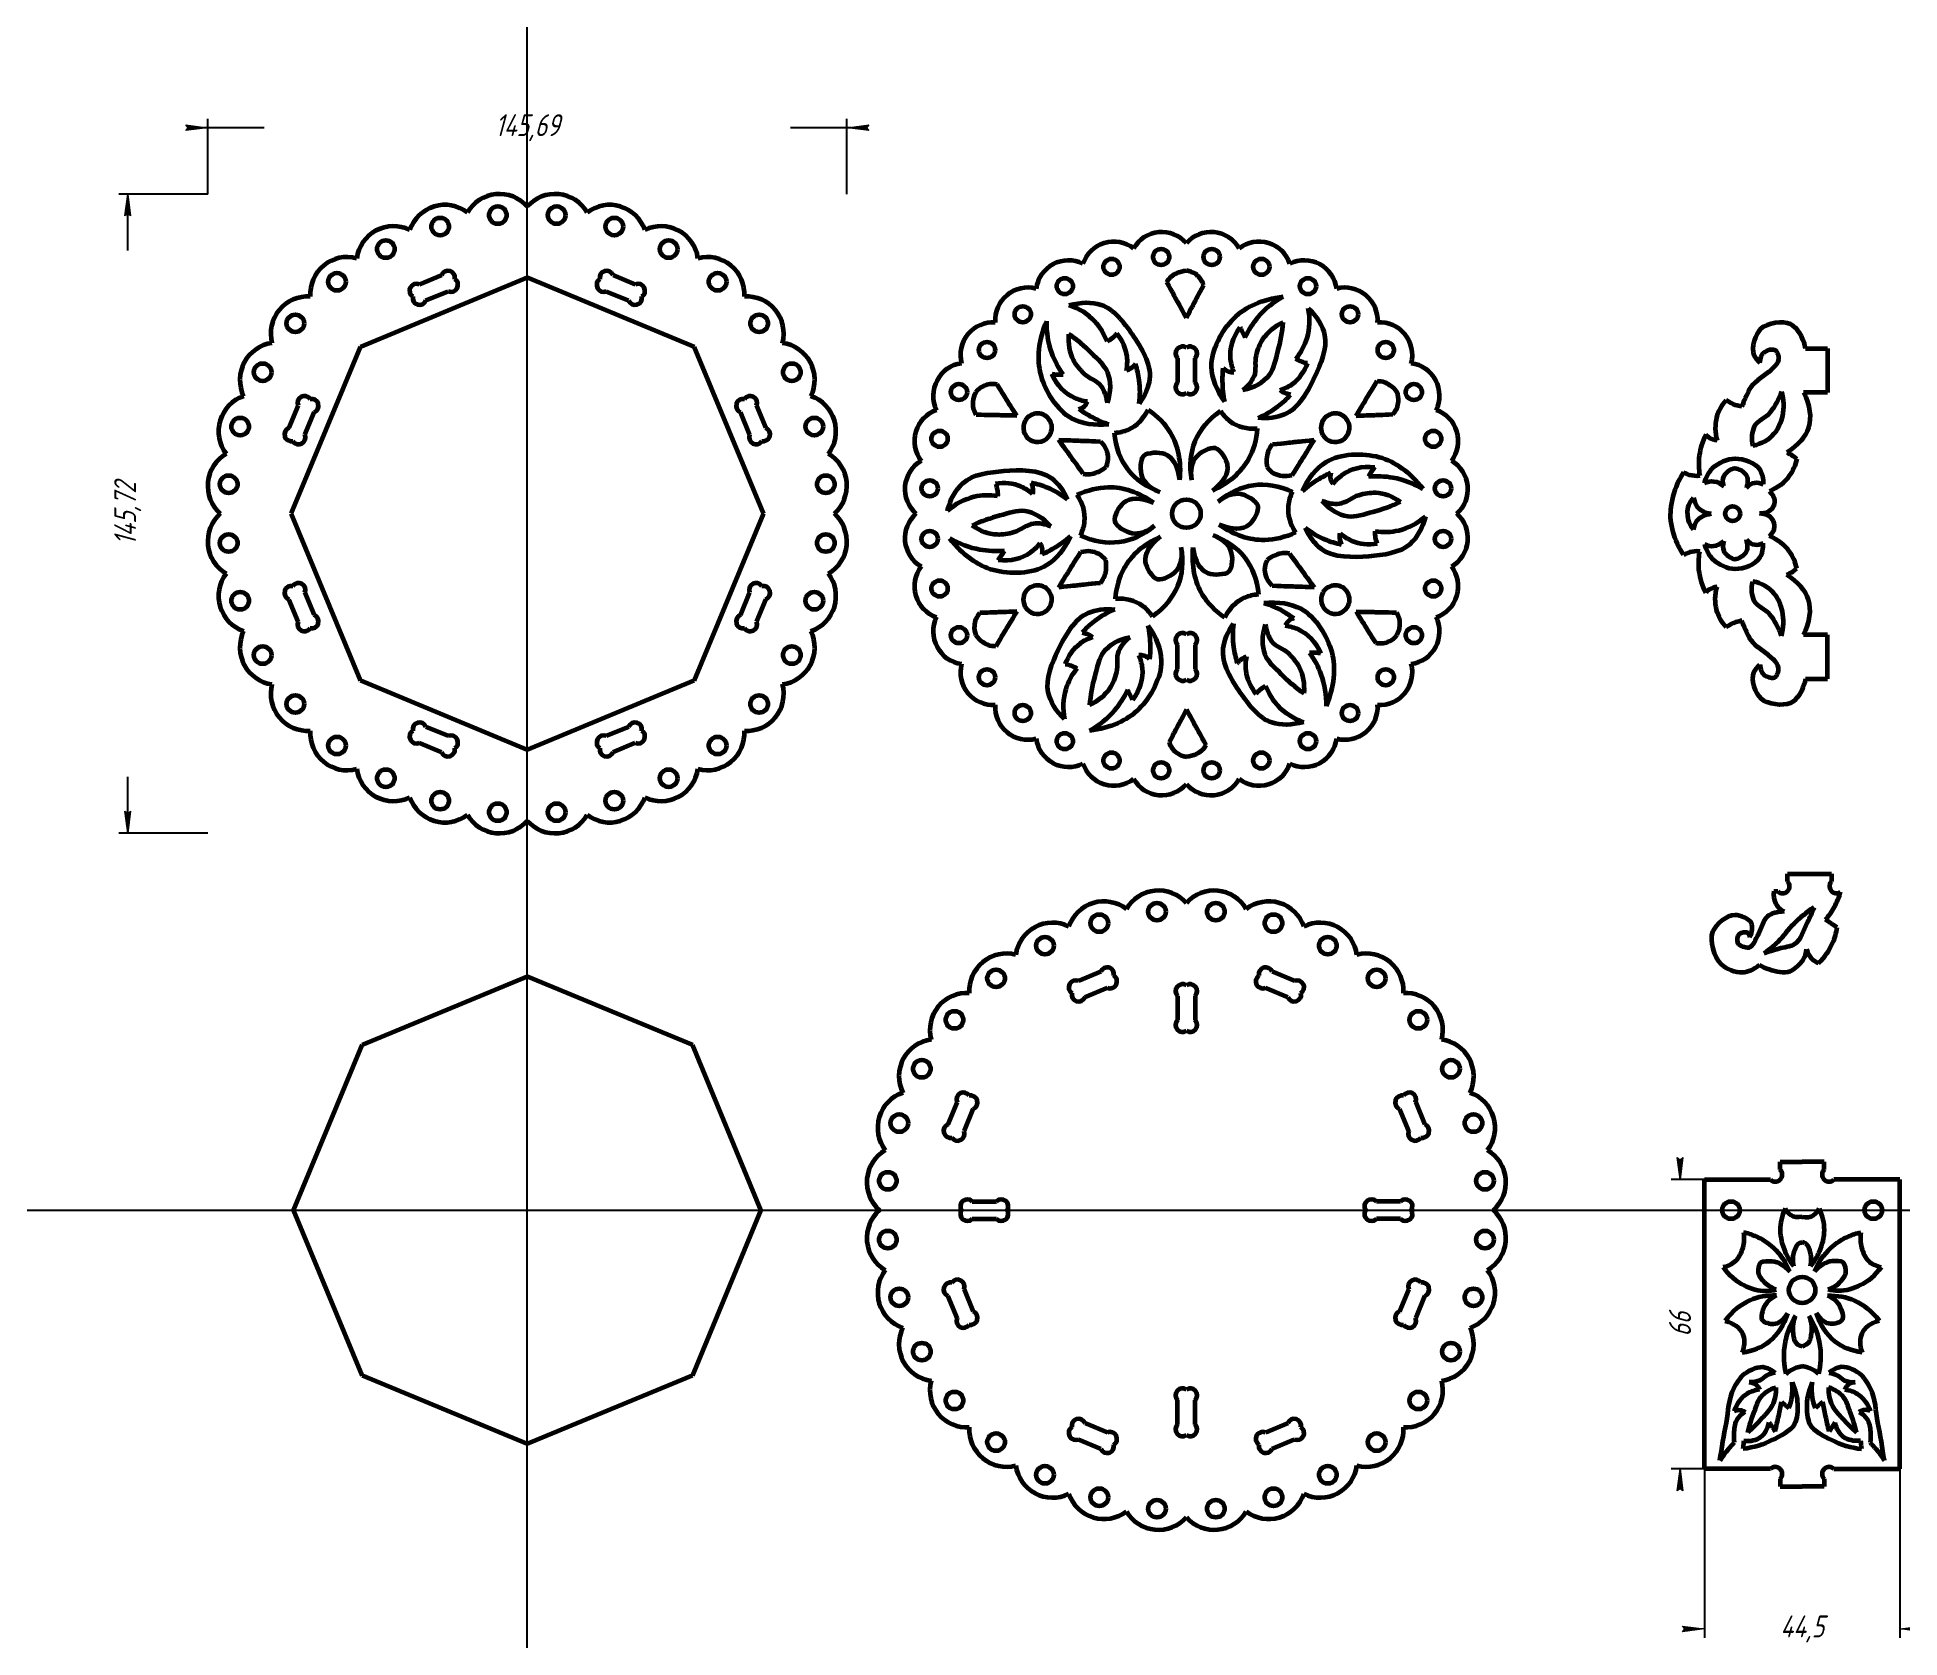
# Model space of a CAD drawing. Header units: millimetres. Extents: x 106 to 531, y -91 to 273.
import ezdxf

# ---------------------------------------------------------------- set-up
doc = ezdxf.new("R2010")
doc.units = ezdxf.units.MM
doc.linetypes.add('K5LT32773', pattern=[0])
doc.linetypes.add('K5LT_THIN', pattern=[0])
doc.styles.add('KDIMTEXTSTYLE', font='GOST_AU.SHX', dxfattribs={"width": 0.96, "oblique": 15, "height": 5})
doc.dimstyles.new('KDIMSTYLE (1.00)', dxfattribs={"dimtxt": 5, "dimasz": 1, "dimexe": 2, "dimexo": 0, "dimgap": 1, "dimtad": 1, "dimtxsty": 'KDIMTEXTSTYLE', "dimsah": 1, "dimcen": 0, "dimdle": 1, "dimadec": 0, "dimazin": 0, "dimtfac": 0.667, "dimtmove": 0, "dimatfit": 3, "dimfxl": 1, "dimtvp": 1, "dimtolj": 1, "dimtzin": 0, "dimarcsym": 0})

msp = doc.modelspace()

# ---------------------------------------------------------------- blocks, each defined once
blk = doc.blocks.new('KDIMARROW_01')
blk.add_hatch(color=0).paths.add_polyline_path([(0, 0), (-5, 0.66), (-4.5, 0), (-5, -0.66)])
at = {"color": 0, "linetype": 'K5LT_THIN', "lineweight": 18}
for p, q in [((-4.5, 0), (-5, 0.66)), ((-5, 0.66), (0, 0)), ((0, 0), (-5, -0.66)), ((-5, -0.66), (-4.5, 0)), ((0, 0), (-1, 0))]:
    blk.add_line(p, q, dxfattribs=at)

# ---------------------------------------------------------------- dimensions: what is measured, and where the dimension line sits
at = {"color": 7}
for base, p1, p2, location in [((145.051, 252.751), (290.74, 237.627), (145.051, 237.627), (217.895, 252.751)), ((486.268, -89.486), (530.768, -53.016), (486.268, -53.016), (508.518, -89.486))]:
    msp.add_linear_dim(base=base, p1=p1, p2=p2, location=location, dimstyle='KDIMSTYLE (1.00)', override={"dimexo": 0, "dimpost": '\\H5.0;\\W0.965;\\Q15;<>', "dimblk1": 'KDIMARROW_01', "dimblk2": 'KDIMARROW_01', "dimse1": 0, "dimse2": 0, "dimclrt": 7, "dimtolj": 1}, dxfattribs=at).render()
for base, p1, p2, location in [((126.788, 237.627), (145.051, 91.911), (145.051, 237.627), (126.788, 164.769)), ((480.678, -53.016), (486.268, 12.984), (486.268, -53.016), (480.678, -20.016))]:
    msp.add_linear_dim(base=base, p1=p1, p2=p2, angle=90, location=location, dimstyle='KDIMSTYLE (1.00)', override={"dimexo": 0, "dimpost": '\\H5.0;\\W0.965;\\Q15;<>', "dimblk1": 'KDIMARROW_01', "dimblk2": 'KDIMARROW_01', "dimse1": 0, "dimse2": 0, "dimclrt": 7, "dimtolj": 1}, dxfattribs=at).render()

# ---------------------------------------------------------------- linework, layer by layer
at = {"color": 30, "linetype": 'K5LT32773', "lineweight": 60, "true_color": 0xff8000}
for p, q in [((217.882, 218.581), (179.831, 202.82)), ((198.34, 219.146), (193.25, 217.037)), ((217.882, 218.581), (255.933, 202.82)), ((237.424, 219.146), (242.514, 217.037)), ((194.781, 213.342), (199.871, 215.45)), ((240.984, 213.342), (235.893, 215.45)), ((179.831, 202.82), (164.07, 164.769)), ((255.933, 202.82), (271.695, 164.769)), ((366.141, 200.177), (366.141, 194.668)), ((370.141, 194.668), (370.141, 200.177)), ((509.295, 202.423), (514.325, 202.423)), ((514.325, 202.423), (514.325, 192.423)), ((514.325, 192.423), (508.822, 192.423)), ((163.505, 184.31), (165.614, 189.401)), ((169.309, 187.87), (167.201, 182.78)), ((266.455, 187.87), (268.564, 182.78)), ((272.259, 184.31), (270.151, 189.401)), ((164.07, 164.769), (179.831, 126.717)), ((255.933, 126.717), (271.695, 164.769)), ((163.505, 145.227), (165.614, 140.136)), ((169.309, 141.667), (167.201, 146.757)), ((266.455, 141.667), (268.564, 146.757)), ((272.259, 145.227), (270.151, 140.136)), ((514.325, 137.115), (508.822, 137.115)), ((514.325, 127.115), (514.325, 137.115)), ((366.141, 129.36), (366.141, 134.869)), ((370.141, 134.869), (370.141, 129.36)), ((179.831, 126.717), (217.882, 110.956)), ((217.882, 110.956), (255.933, 126.717)), ((509.295, 127.115), (514.325, 127.115)), ((194.781, 116.195), (199.871, 114.087)), ((240.984, 116.195), (235.893, 114.087)), ((198.34, 110.391), (193.25, 112.5)), ((237.424, 110.391), (242.514, 112.5)), ((505.187, 80.941), (505.187, 82.696)), ((505.187, 82.696), (515.187, 82.696)), ((515.187, 82.696), (515.187, 80.941)), ((502.063, 78.696), (502.941, 78.696)), ((348.6, 60.362), (343.509, 58.253)), ((387.683, 60.362), (392.774, 58.253)), ((217.882, 59.256), (180.214, 43.653)), ((217.882, 59.256), (255.551, 43.653)), ((345.04, 54.557), (350.13, 56.666)), ((391.243, 54.557), (386.152, 56.666)), ((366.141, 54.81), (366.141, 49.3)), ((370.141, 54.81), (370.141, 49.3)), ((180.214, 43.653), (164.611, 5.984)), ((255.551, 43.653), (271.154, 5.984)), ((313.764, 25.526), (315.873, 30.617)), ((422.518, 25.526), (420.41, 30.617)), ((319.568, 29.086), (317.46, 23.995)), ((416.714, 29.086), (418.823, 23.995)), ((503.518, 15.229), (503.518, 16.984)), ((503.518, 16.984), (508.518, 16.984)), ((513.518, 16.984), (508.518, 16.984)), ((513.518, 15.229), (513.518, 16.984)), ((486.268, 12.984), (501.273, 12.984)), ((486.268, -53.016), (486.268, 12.984)), ((530.768, 12.984), (515.763, 12.984)), ((530.768, -53.016), (530.768, 12.984)), ((164.611, 5.984), (180.214, -31.684)), ((255.551, -31.684), (271.154, 5.984)), ((319.316, 7.984), (324.826, 7.984)), ((416.966, 7.984), (411.457, 7.984)), ((319.316, 3.984), (324.826, 3.984)), ((416.966, 3.984), (411.457, 3.984)), ((319.568, -17.117), (317.46, -12.027)), ((416.714, -17.117), (418.823, -12.027)), ((313.764, -13.557), (315.873, -18.648)), ((422.518, -13.557), (420.41, -18.648)), ((180.214, -31.684), (217.882, -47.287)), ((217.882, -47.287), (255.551, -31.684)), ((366.141, -42.841), (366.141, -37.331)), ((370.141, -42.841), (370.141, -37.331)), ((348.6, -48.393), (343.509, -46.284)), ((345.04, -42.589), (350.13, -44.697)), ((391.243, -42.589), (386.152, -44.697)), ((387.683, -48.393), (392.774, -46.284)), ((501.273, -53.016), (486.268, -53.016)), ((515.763, -53.016), (530.768, -53.016)), ((503.518, -55.261), (503.518, -57.016)), ((503.518, -57.016), (508.518, -57.016)), ((513.518, -57.016), (508.518, -57.016)), ((513.518, -55.261), (513.518, -57.016))]:
    msp.add_line(p, q, dxfattribs=at)
at = {"color": 9, "true_color": 0xdca5c1}
for p, direction in [((217.882, 218.581), (0, 1)), ((327.272, 5.984), (1, 0))]:
    msp.add_xline(p, direction, dxfattribs=at)
at = {"color": 30, "linetype": 'K5LT32773', "lineweight": 60, "true_color": 0xff8000}
for centre, radius in [((211.179, 232.828), 2), ((224.585, 232.828), 2), ((198.03, 230.212), 2), ((237.734, 230.212), 2), ((185.644, 225.082), 2), ((250.12, 225.082), 2), ((362.378, 223.284), 1.841), ((373.905, 223.284), 1.841), ((351.073, 221.035), 1.841), ((385.21, 221.035), 1.841), ((174.497, 217.633), 2), ((261.267, 217.633), 2), ((340.424, 216.624), 1.841), ((395.859, 216.624), 1.841), ((165.017, 208.154), 2), ((270.747, 208.154), 2), ((330.84, 210.221), 1.841), ((405.443, 210.221), 1.841), ((322.689, 202.07), 1.841), ((413.593, 202.07), 1.841), ((157.569, 197.007), 2), ((278.195, 197.007), 2), ((316.285, 192.486), 1.841), ((419.997, 192.486), 1.841), ((152.439, 184.621), 2), ((283.326, 184.621), 2), ((311.874, 181.837), 1.841), ((424.408, 181.837), 1.841), ((149.823, 171.472), 2), ((285.941, 171.472), 2), ((309.626, 170.532), 1.841), ((426.657, 170.532), 1.841), ((368.141, 164.769), 3.245), ((492.67, 164.769), 1.698), ((149.823, 158.065), 2), ((285.941, 158.065), 2), ((309.626, 159.005), 1.841), ((426.657, 159.005), 1.841), ((311.874, 147.7), 1.841), ((424.408, 147.7), 1.841), ((152.439, 144.916), 2), ((283.326, 144.916), 2), ((316.285, 137.051), 1.841), ((419.997, 137.051), 1.841), ((157.569, 132.53), 2), ((278.195, 132.53), 2), ((322.689, 127.467), 1.841), ((413.593, 127.467), 1.841), ((165.017, 121.383), 2), ((270.747, 121.383), 2), ((330.84, 119.316), 1.841), ((405.443, 119.316), 1.841), ((340.424, 112.913), 1.841), ((395.859, 112.913), 1.841), ((174.497, 111.904), 2), ((261.267, 111.904), 2), ((185.644, 104.455), 2), ((250.12, 104.455), 2), ((351.073, 108.502), 1.841), ((362.378, 106.253), 1.841), ((373.905, 106.253), 1.841), ((385.21, 108.502), 1.841), ((198.03, 99.325), 2), ((211.179, 96.709), 2), ((224.585, 96.709), 2), ((237.734, 99.325), 2), ((348.289, 71.428), 2), ((361.438, 74.044), 2), ((374.845, 74.044), 2), ((387.993, 71.428), 2), ((335.903, 66.298), 2), ((400.379, 66.298), 2), ((324.756, 58.849), 2), ((411.526, 58.849), 2), ((315.276, 49.37), 2), ((421.006, 49.37), 2), ((307.828, 38.222), 2), ((428.455, 38.222), 2), ((302.698, 25.837), 2), ((433.585, 25.837), 2), ((300.082, 12.688), 2), ((436.2, 12.688), 2), ((492.289, 5.99), 2), ((524.746, 5.99), 2), ((300.082, -0.719), 2), ((436.2, -0.719), 2), ((302.698, -13.868), 2), ((433.585, -13.868), 2), ((508.518, -12.193), 3), ((307.828, -26.254), 2), ((428.455, -26.254), 2), ((315.276, -37.401), 2), ((421.006, -37.401), 2), ((324.756, -46.881), 2), ((411.526, -46.881), 2), ((335.903, -54.329), 2), ((400.379, -54.329), 2), ((348.289, -59.459), 2), ((387.993, -59.459), 2), ((361.438, -62.075), 2), ((374.845, -62.075), 2)]:
    msp.add_circle(centre, radius, dxfattribs=at)
for centre, radius, start, end in [((199.098, 226.69), 8.463, 52.71009, 161.03991), ((211.54, 229.165), 8.463, 41.46009, 149.78991), ((224.225, 229.165), 8.463, 30.21009, 138.53991), ((236.666, 226.69), 8.463, 18.96009, 127.28991), ((187.379, 221.836), 8.463, 63.96009, 172.28991), ((248.385, 221.836), 8.463, 7.71009, 116.03991), ((351.591, 219.326), 7.449, 52.6419, 161.1081), ((362.553, 221.507), 7.449, 41.3919, 149.8581), ((373.73, 221.507), 7.449, 30.1419, 138.6081), ((384.691, 219.326), 7.449, 18.8919, 127.3581), ((176.832, 214.789), 8.463, 75.21009, 183.53991), ((258.933, 214.789), 8.463, 356.46009, 104.78991), ((341.266, 215.049), 7.449, 63.8919, 172.3581), ((395.017, 215.049), 7.449, 7.6419, 116.1081), ((192.642, 215.57), 1.587, 67.5, 236.0549), ((199.807, 218.538), 1.587, 348.9451, 157.5), ((200.479, 216.917), 1.587, 247.5, 56.0549), ((235.286, 216.917), 1.587, 123.9451, 292.5), ((235.957, 218.538), 1.587, 22.5, 191.0549), ((243.122, 215.57), 1.587, 303.9451, 112.5), ((167.862, 205.819), 8.463, 86.46009, 194.78991), ((193.314, 213.949), 1.587, 168.9451, 337.5), ((242.45, 213.949), 1.587, 202.5, 11.0549), ((267.902, 205.819), 8.463, 345.21009, 93.53991), ((331.973, 208.84), 7.449, 75.1419, 183.6081), ((404.31, 208.84), 7.449, 356.3919, 104.8581), ((324.07, 200.937), 7.449, 86.3919, 194.8581), ((412.213, 200.937), 7.449, 345.1419, 93.6081), ((160.815, 195.272), 8.463, 97.71009, 206.03991), ((274.95, 195.272), 8.463, 333.96009, 82.28991), ((367.264, 201.3), 1.587, 56.4451, 225), ((369.019, 201.3), 1.587, 315, 123.5549), ((317.861, 191.644), 7.449, 97.6419, 206.1081), ((418.422, 191.644), 7.449, 333.8919, 82.3581), ((155.96, 183.552), 8.463, 108.96009, 217.28991), ((167.08, 190.008), 1.587, 33.9451, 202.5), ((268.684, 190.008), 1.587, 337.5, 146.0549), ((279.804, 183.552), 8.463, 322.71009, 71.03991), ((367.264, 193.545), 1.587, 135, 303.5549), ((369.019, 193.545), 1.587, 236.4451, 45), ((168.702, 189.337), 1.587, 292.5, 101.0549), ((267.063, 189.337), 1.587, 78.9451, 247.5), ((313.584, 181.318), 7.449, 108.8919, 217.3581), ((334.21, 184.359), 3.245, 330, 150), ((402.073, 184.359), 3.245, 30, 210), ((422.699, 181.318), 7.449, 322.6419, 71.1081), ((164.113, 182.844), 1.587, 112.5, 281.0549), ((165.734, 182.172), 1.587, 213.9451, 22.5), ((270.03, 182.172), 1.587, 157.5, 326.0549), ((271.652, 182.844), 1.587, 258.9451, 67.5), ((334.21, 184.359), 3.245, 150, 330), ((402.073, 184.359), 3.245, 210, 30), ((153.486, 171.111), 8.463, 120.21009, 228.53991), ((282.279, 171.111), 8.463, 311.46009, 59.78991), ((311.403, 170.357), 7.449, 120.1419, 228.6081), ((424.88, 170.357), 7.449, 311.3919, 59.8581), ((153.486, 158.426), 8.463, 131.46009, 239.78991), ((282.279, 158.426), 8.463, 300.21009, 48.53991), ((311.403, 159.18), 7.449, 131.3919, 239.8581), ((424.88, 159.18), 7.449, 300.1419, 48.6081), ((155.96, 145.985), 8.463, 142.71009, 251.03991), ((165.734, 147.365), 1.587, 337.5, 146.0549), ((270.03, 147.365), 1.587, 33.9451, 202.5), ((279.804, 145.985), 8.463, 288.96009, 37.28991), ((313.584, 148.219), 7.449, 142.6419, 251.1081), ((422.699, 148.219), 7.449, 288.8919, 37.3581), ((164.113, 146.693), 1.587, 78.9451, 247.5), ((271.652, 146.693), 1.587, 292.5, 101.0549), ((334.21, 145.178), 3.245, 30, 210), ((334.21, 145.178), 3.245, 210, 30), ((402.073, 145.178), 3.245, 150, 330), ((402.073, 145.178), 3.245, 330, 150), ((167.08, 139.529), 1.587, 157.5, 326.0549), ((168.702, 140.2), 1.587, 258.9451, 67.5), ((267.063, 140.2), 1.587, 112.5, 281.0549), ((268.684, 139.529), 1.587, 213.9451, 22.5), ((317.861, 137.893), 7.449, 153.8919, 262.3581), ((418.422, 137.893), 7.449, 277.6419, 26.1081), ((160.815, 134.265), 8.463, 153.96009, 262.28991), ((274.95, 134.265), 8.463, 277.71009, 26.03991), ((367.264, 135.992), 1.587, 56.4451, 225), ((369.019, 135.992), 1.587, 315, 123.5549), ((324.07, 128.6), 7.449, 165.1419, 273.6081), ((367.264, 128.237), 1.587, 135, 303.5549), ((369.019, 128.237), 1.587, 236.4451, 45), ((412.213, 128.6), 7.449, 266.3919, 14.8581), ((167.862, 123.718), 8.463, 165.21009, 273.53991), ((267.902, 123.718), 8.463, 266.46009, 14.78991), ((331.973, 120.697), 7.449, 176.3919, 284.8581), ((404.31, 120.697), 7.449, 255.1419, 3.6081), ((176.832, 114.748), 8.463, 176.46009, 284.78991), ((192.642, 113.967), 1.587, 123.9451, 292.5), ((193.314, 115.588), 1.587, 22.5, 191.0549), ((242.45, 115.588), 1.587, 348.9451, 157.5), ((243.122, 113.967), 1.587, 247.5, 56.0549), ((258.933, 114.748), 8.463, 255.21009, 3.53991), ((199.807, 110.999), 1.587, 202.5, 11.0549), ((200.479, 112.62), 1.587, 303.9451, 112.5), ((235.286, 112.62), 1.587, 67.5, 236.0549), ((235.957, 110.999), 1.587, 168.9451, 337.5), ((341.266, 114.488), 7.449, 187.6419, 296.1081), ((395.017, 114.488), 7.449, 243.8919, 352.3581), ((187.379, 107.701), 8.463, 187.71009, 296.03991), ((248.385, 107.701), 8.463, 243.96009, 352.28991), ((351.591, 110.211), 7.449, 198.8919, 307.3581), ((384.691, 110.211), 7.449, 232.6419, 341.1081), ((362.553, 108.03), 7.449, 210.1419, 318.6081), ((373.73, 108.03), 7.449, 221.3919, 329.8581), ((199.098, 102.847), 8.463, 198.96009, 307.28991), ((236.666, 102.847), 8.463, 232.71009, 341.03991), ((211.54, 100.372), 8.463, 210.21009, 318.53991), ((224.225, 100.372), 8.463, 221.46009, 329.78991), ((504.064, 79.819), 1.587, 225, 45), ((516.309, 79.819), 1.587, 135, 307.18712), ((361.799, 70.381), 8.463, 41.46009, 149.78991), ((374.484, 70.381), 8.463, 30.21009, 138.53991), ((349.358, 67.906), 8.463, 52.71009, 161.03991), ((386.925, 67.906), 8.463, 18.96009, 127.28991), ((337.638, 63.052), 8.463, 63.96009, 172.28991), ((398.645, 63.052), 8.463, 7.71009, 116.03991), ((327.091, 56.004), 8.463, 75.21009, 183.53991), ((409.192, 56.004), 8.463, 356.46009, 104.78991), ((350.066, 59.754), 1.587, 348.9451, 157.5), ((350.738, 58.133), 1.587, 247.5, 56.0549), ((385.545, 58.133), 1.587, 123.9451, 292.5), ((386.217, 59.754), 1.587, 22.5, 191.0549), ((318.121, 47.035), 8.463, 86.46009, 194.78991), ((342.902, 56.786), 1.587, 67.5, 236.0549), ((343.573, 55.165), 1.587, 168.9451, 337.5), ((367.264, 55.932), 1.587, 56.4451, 225), ((369.019, 55.932), 1.587, 315, 123.5549), ((392.71, 55.165), 1.587, 202.5, 11.0549), ((393.381, 56.786), 1.587, 303.9451, 112.5), ((418.161, 47.035), 8.463, 345.21009, 93.53991), ((367.264, 48.177), 1.587, 135, 303.5549), ((369.019, 48.177), 1.587, 236.4451, 45), ((311.074, 36.488), 8.463, 97.71009, 206.03991), ((425.209, 36.488), 8.463, 333.96009, 82.28991), ((306.22, 24.768), 8.463, 108.96009, 217.28991), ((317.339, 31.224), 1.587, 33.9451, 202.5), ((318.961, 30.553), 1.587, 292.5, 101.0549), ((417.322, 30.553), 1.587, 78.9451, 247.5), ((418.943, 31.224), 1.587, 337.5, 146.0549), ((430.063, 24.768), 8.463, 322.71009, 71.03991), ((314.372, 24.06), 1.587, 112.5, 281.0549), ((421.911, 24.06), 1.587, 258.9451, 67.5), ((315.993, 23.388), 1.587, 213.9451, 22.5), ((420.29, 23.388), 1.587, 157.5, 326.0549), ((303.745, 12.327), 8.463, 120.21009, 228.53991), ((432.538, 12.327), 8.463, 311.46009, 59.78991), ((502.395, 14.107), 1.587, 225, 45), ((514.64, 14.107), 1.587, 135, 315), ((303.745, -0.358), 8.463, 131.46009, 239.78991), ((318.194, 6.862), 1.587, 45, 213.5549), ((318.194, 5.107), 1.587, 146.4451, 315), ((325.949, 6.862), 1.587, 326.4451, 135), ((325.949, 5.107), 1.587, 225, 33.5549), ((410.334, 6.862), 1.587, 45, 213.5549), ((410.334, 5.107), 1.587, 146.4451, 315), ((418.089, 6.862), 1.587, 326.4451, 135), ((418.089, 5.107), 1.587, 225, 33.5549), ((432.538, -0.358), 8.463, 300.21009, 48.53991), ((306.22, -12.799), 8.463, 142.71009, 251.03991), ((430.063, -12.799), 8.463, 288.96009, 37.28991), ((314.372, -12.091), 1.587, 78.9451, 247.5), ((315.993, -11.419), 1.587, 337.5, 146.0549), ((420.29, -11.419), 1.587, 33.9451, 202.5), ((421.911, -12.091), 1.587, 292.5, 101.0549), ((311.074, -24.519), 8.463, 153.96009, 262.28991), ((317.339, -19.255), 1.587, 157.5, 326.0549), ((318.961, -18.584), 1.587, 258.9451, 67.5), ((417.322, -18.584), 1.587, 112.5, 281.0549), ((418.943, -19.255), 1.587, 213.9451, 22.5), ((425.209, -24.519), 8.463, 277.71009, 26.03991), ((318.121, -35.066), 8.463, 165.21009, 273.53991), ((418.161, -35.066), 8.463, 266.46009, 14.78991), ((367.264, -36.208), 1.587, 56.4451, 225), ((369.019, -36.208), 1.587, 315, 123.5549), ((343.573, -43.196), 1.587, 22.5, 191.0549), ((392.71, -43.196), 1.587, 348.9451, 157.5), ((327.091, -44.036), 8.463, 176.46009, 284.78991), ((342.902, -44.818), 1.587, 123.9451, 292.5), ((350.738, -46.164), 1.587, 303.9451, 112.5), ((367.264, -43.963), 1.587, 135, 303.5549), ((369.019, -43.963), 1.587, 236.4451, 45), ((385.545, -46.164), 1.587, 67.5, 236.0549), ((393.381, -44.818), 1.587, 247.5, 56.0549), ((409.192, -44.036), 8.463, 255.21009, 3.53991), ((350.066, -47.785), 1.587, 202.5, 11.0549), ((386.217, -47.785), 1.587, 168.9451, 337.5), ((337.638, -51.083), 8.463, 187.71009, 296.03991), ((398.645, -51.083), 8.463, 243.96009, 352.28991), ((502.395, -54.138), 1.587, 315, 135), ((514.64, -54.138), 1.587, 45, 225), ((349.358, -55.937), 8.463, 198.96009, 307.28991), ((386.925, -55.937), 8.463, 232.71009, 341.03991), ((361.799, -58.412), 8.463, 210.21009, 318.53991), ((374.484, -58.412), 8.463, 221.46009, 329.78991)]:
    msp.add_arc(centre, radius, start, end, dxfattribs=at)
for points, knots in [([(363.682, 217.543), (364.282, 218.609), (365.058, 219.179), (365.95, 219.619), (366.606, 219.943), (367.337, 220.131), (368.141, 220.182)], [0, 0, 0, 0, 1, 1, 1, 2, 2, 2, 2]), ([(372.082, 216.88), (371.66, 217.998), (371.03, 218.84), (370.192, 219.405), (369.61, 219.798), (368.926, 220.057), (368.141, 220.182)], [0, 0, 0, 0, 1, 1, 1, 2, 2, 2, 2]), ([(341.44, 212.273), (344.136, 213.039), (346.55, 213.08), (348.681, 212.397), (351.561, 211.473), (353.969, 208.278), (355.775, 205.657), (357.796, 202.725), (360.173, 198.834), (359.743, 195.456), (359.503, 193.573), (358.718, 191.696), (357.388, 189.827)], [0, 0, 0, 0, 1, 1, 1, 2, 2, 2, 3, 3, 3, 4, 4, 4, 4]), ([(376.901, 190.242), (374.98, 192.947), (373.971, 195.62), (373.875, 198.261), (373.74, 201.993), (376.259, 206.603), (378.938, 209.266), (381.67, 211.982), (385.432, 213.653), (390.226, 214.279)], [0, 0, 0, 0, 1, 1, 1, 2, 2, 2, 3, 3, 3, 3]), ([(381.553, 204.92), (382.355, 206.667), (383.35, 208.242), (384.54, 209.645), (386.101, 211.486), (387.997, 213.03), (390.226, 214.279)], [0, 0, 0, 0, 1, 1, 1, 2, 2, 2, 2]), ([(350.461, 185.091), (347.157, 184.78), (344.338, 185.243), (342.003, 186.48), (338.703, 188.229), (335.97, 192.715), (335.003, 196.367), (334.018, 200.091), (334.452, 204.185), (336.306, 208.649)], [0, 0, 0, 0, 1, 1, 1, 2, 2, 2, 3, 3, 3, 3]), ([(340.075, 196.459), (338.963, 198.027), (338.097, 199.677), (337.477, 201.408), (336.663, 203.681), (336.273, 206.095), (336.306, 208.649)], [0, 0, 0, 0, 1, 1, 1, 2, 2, 2, 2]), ([(350.071, 204.022), (349.38, 205.796), (348.438, 207.322), (347.244, 208.599), (345.719, 210.229), (343.784, 211.454), (341.44, 212.273)], [0, 0, 0, 0, 1, 1, 1, 2, 2, 2, 2]), ([(381.038, 192.984), (382.223, 193.895), (383.08, 194.942), (383.608, 196.126), (384.234, 197.53), (383.696, 199.377), (384.102, 200.912), (384.434, 202.165), (384.886, 203.486), (385.581, 204.551), (386.648, 206.188), (388.192, 207.476), (390.214, 208.415)], [0, 0, 0, 0, 1, 1, 1, 2, 2, 2, 3, 3, 3, 4, 4, 4, 4]), ([(381.038, 192.984), (383.685, 193.545), (385.68, 194.662), (387.021, 196.336), (388.16, 197.758), (388.506, 199.943), (389.023, 201.808), (389.619, 203.956), (390.016, 206.159), (390.214, 208.415)], [0, 0, 0, 0, 1, 1, 1, 2, 2, 2, 3, 3, 3, 3]), ([(395.931, 211.645), (397.942, 209.693), (399.185, 207.623), (399.659, 205.436), (400.299, 202.48), (398.735, 198.797), (397.369, 195.922), (395.84, 192.706), (393.659, 188.702), (390.519, 187.386), (388.768, 186.652), (386.75, 186.393), (384.466, 186.61)], [0, 0, 0, 0, 1, 1, 1, 2, 2, 2, 3, 3, 3, 4, 4, 4, 4]), ([(393.101, 200.045), (394.292, 201.53), (395.142, 203.109), (395.65, 204.782), (396.3, 206.917), (396.393, 209.205), (395.931, 211.645)], [0, 0, 0, 0, 1, 1, 1, 2, 2, 2, 2]), ([(509.295, 202.423), (508.635, 205.323), (507.486, 207.164), (505.845, 207.943), (504.152, 208.748), (500.573, 208.239), (499.196, 206.965), (497.908, 205.774), (496.729, 202.653), (497.534, 200.903), (497.819, 200.282), (498.275, 199.695), (498.903, 199.142)], [0, 0, 0, 0, 1, 1, 1, 2, 2, 2, 3, 3, 3, 4, 4, 4, 4]), ([(350.154, 190.045), (349.958, 191.527), (349.479, 192.792), (348.718, 193.842), (347.816, 195.086), (345.947, 195.544), (344.821, 196.663), (343.901, 197.577), (342.983, 198.628), (342.408, 199.763), (341.525, 201.505), (341.181, 203.487), (341.378, 205.707)], [0, 0, 0, 0, 1, 1, 1, 2, 2, 2, 3, 3, 3, 4, 4, 4, 4]), ([(350.154, 190.045), (350.992, 192.618), (351.022, 194.904), (350.243, 196.902), (349.581, 198.6), (347.862, 199.992), (346.506, 201.372), (344.943, 202.963), (343.234, 204.408), (341.378, 205.707)], [0, 0, 0, 0, 1, 1, 1, 2, 2, 2, 3, 3, 3, 3]), ([(352.263, 205.844), (351.983, 205.488), (351.675, 205.165), (351.338, 204.877), (350.953, 204.548), (350.531, 204.263), (350.071, 204.022)], [0, 0, 0, 0, 1, 1, 1, 2, 2, 2, 2]), ([(354.474, 197.359), (354.691, 198.448), (354.74, 199.506), (354.619, 200.532), (354.399, 202.409), (353.614, 204.179), (352.263, 205.844)], [0, 0, 0, 0, 1, 1, 1, 2, 2, 2, 2]), ([(378.984, 197.049), (378.577, 198.034), (378.326, 199.016), (378.229, 199.994), (377.986, 202.441), (378.712, 204.869), (380.406, 207.278)], [0, 0, 0, 0, 1, 1, 1, 2, 2, 2, 2]), ([(380.406, 207.278), (380.569, 206.86), (380.748, 206.451), (380.945, 206.049), (381.132, 205.665), (381.335, 205.289), (381.553, 204.92)], [0, 0, 0, 0, 1, 1, 1, 2, 2, 2, 2]), ([(395.774, 199.057), (395.326, 199.121), (394.893, 199.227), (394.475, 199.375), (393.997, 199.544), (393.539, 199.767), (393.101, 200.045)], [0, 0, 0, 0, 1, 1, 1, 2, 2, 2, 2]), ([(498.903, 199.142), (498.979, 200.291), (499.283, 201.111), (499.88, 201.587), (500.474, 202.061), (501.915, 202.494), (502.466, 202.005), (502.71, 201.787), (502.877, 201.319), (503.016, 200.983), (504.241, 198.03), (498.145, 196.08), (496.539, 193.117), (495.858, 191.862), (495.277, 190.546), (494.796, 189.168)], [0, 0, 0, 0, 1, 1, 1, 2, 2, 2, 3, 3, 3, 4, 4, 4, 5, 5, 5, 5]), ([(345.607, 190.299), (344.551, 190.439), (343.575, 190.712), (342.679, 191.117), (340.438, 192.131), (338.698, 193.973), (337.459, 196.644)], [0, 0, 0, 0, 1, 1, 1, 2, 2, 2, 2]), ([(337.459, 196.644), (337.902, 196.577), (338.347, 196.528), (338.793, 196.497), (339.219, 196.467), (339.647, 196.455), (340.075, 196.459)], [0, 0, 0, 0, 1, 1, 1, 2, 2, 2, 2]), ([(356.534, 198.888), (356.305, 198.595), (356.051, 198.335), (355.772, 198.108), (355.387, 197.796), (354.955, 197.546), (354.474, 197.359)], [0, 0, 0, 0, 1, 1, 1, 2, 2, 2, 2]), ([(357.388, 189.827), (357.629, 191.635), (357.633, 193.416), (357.399, 195.171), (357.232, 196.424), (356.943, 197.663), (356.534, 198.888)], [0, 0, 0, 0, 1, 1, 1, 2, 2, 2, 2]), ([(376.901, 190.242), (376.583, 191.81), (376.415, 193.383), (376.397, 194.96), (376.386, 195.946), (376.433, 196.933), (376.539, 197.922)], [0, 0, 0, 0, 1, 1, 1, 2, 2, 2, 2]), ([(376.539, 197.922), (376.911, 197.557), (377.321, 197.304), (377.769, 197.164), (378.147, 197.045), (378.552, 197.007), (378.984, 197.049)], [0, 0, 0, 0, 1, 1, 1, 2, 2, 2, 2]), ([(389.532, 192.9), (390.584, 193.256), (391.524, 193.743), (392.352, 194.361), (393.868, 195.49), (395.008, 197.055), (395.774, 199.057)], [0, 0, 0, 0, 1, 1, 1, 2, 2, 2, 2]), ([(320.207, 187.294), (319.584, 188.347), (319.479, 189.303), (319.544, 190.296), (319.591, 191.026), (319.794, 191.753), (320.151, 192.475)], [0, 0, 0, 0, 1, 1, 1, 2, 2, 2, 2]), ([(324.982, 194.236), (323.803, 194.431), (322.759, 194.306), (321.85, 193.863), (321.219, 193.555), (320.652, 193.092), (320.151, 192.475)], [0, 0, 0, 0, 1, 1, 1, 2, 2, 2, 2]), ([(384.466, 186.61), (386.153, 187.305), (387.697, 188.193), (389.099, 189.273), (390.101, 190.044), (391.03, 190.913), (391.886, 191.881)], [0, 0, 0, 0, 1, 1, 1, 2, 2, 2, 2]), ([(391.886, 191.881), (391.518, 191.932), (391.166, 192.022), (390.829, 192.151), (390.367, 192.327), (389.935, 192.577), (389.532, 192.9)], [0, 0, 0, 0, 1, 1, 1, 2, 2, 2, 2]), ([(411.616, 195.018), (412.839, 195.031), (413.72, 194.644), (414.547, 194.092), (415.156, 193.685), (415.684, 193.146), (416.131, 192.475)], [0, 0, 0, 0, 1, 1, 1, 2, 2, 2, 2]), ([(415.241, 187.412), (415.999, 188.336), (416.413, 189.302), (416.483, 190.31), (416.532, 191.012), (416.415, 191.733), (416.131, 192.475)], [0, 0, 0, 0, 1, 1, 1, 2, 2, 2, 2]), ([(503.783, 192.649), (503.181, 190.793), (502.3, 189.158), (501.142, 187.744), (500.162, 186.549), (498.237, 185.942), (497.605, 184.632), (497.008, 183.397), (496.898, 181.919), (497.275, 180.199)], [0, 0, 0, 0, 1, 1, 1, 2, 2, 2, 3, 3, 3, 3]), ([(503.783, 192.649), (504.335, 190.7), (504.413, 188.845), (504.018, 187.084), (503.694, 185.637), (503.038, 184.033), (502.085, 182.934), (500.933, 181.607), (499.329, 180.695), (497.275, 180.199)], [0, 0, 0, 0, 1, 1, 1, 2, 2, 2, 3, 3, 3, 3]), ([(508.822, 192.423), (510.318, 189.418), (510.698, 186.742), (509.96, 184.396), (509.279, 182.229), (507.621, 180.327), (505.056, 178.737)], [0, 0, 0, 0, 1, 1, 1, 2, 2, 2, 2]), ([(343.628, 188.618), (344.131, 188.758), (344.555, 188.986), (344.9, 189.304), (345.192, 189.572), (345.427, 189.904), (345.607, 190.299)], [0, 0, 0, 0, 1, 1, 1, 2, 2, 2, 2]), ([(350.461, 185.091), (348.944, 185.6), (347.497, 186.241), (346.122, 187.014), (345.263, 187.497), (344.432, 188.032), (343.628, 188.618)], [0, 0, 0, 0, 1, 1, 1, 2, 2, 2, 2]), ([(351.734, 183.207), (352.921, 183.277), (354.003, 183.533), (354.981, 183.974), (356.826, 184.808), (358.299, 186.304), (359.399, 188.463)], [0, 0, 0, 0, 1, 1, 1, 2, 2, 2, 2]), ([(359.399, 188.463), (361.558, 186.978), (363.237, 185.241), (364.436, 183.253), (366.251, 180.246), (366.967, 176.662), (366.585, 172.503)], [0, 0, 0, 0, 1, 1, 1, 2, 2, 2, 2]), ([(369.375, 172.412), (368.823, 175.702), (369.084, 178.657), (370.158, 181.277), (371.243, 183.925), (373.159, 186.232), (375.906, 188.197)], [0, 0, 0, 0, 1, 1, 1, 2, 2, 2, 2]), ([(375.906, 188.197), (376.56, 187.204), (377.322, 186.395), (378.194, 185.769), (379.839, 184.587), (381.871, 184.06), (384.29, 184.186)], [0, 0, 0, 0, 1, 1, 1, 2, 2, 2, 2]), ([(491.192, 190.668), (490.121, 189.433), (489.398, 188.113), (489.022, 186.707), (488.587, 185.077), (488.618, 183.332), (489.117, 181.473)], [0, 0, 0, 0, 1, 1, 1, 2, 2, 2, 2]), ([(494.796, 189.168), (494.284, 189.246), (493.79, 189.368), (493.314, 189.536), (492.563, 189.801), (491.856, 190.178), (491.192, 190.668)], [0, 0, 0, 0, 1, 1, 1, 2, 2, 2, 2]), ([(362.139, 169.659), (359.014, 170.826), (356.585, 172.529), (354.853, 174.769), (353.102, 177.033), (352.062, 179.846), (351.734, 183.207)], [0, 0, 0, 0, 1, 1, 1, 2, 2, 2, 2]), ([(384.29, 184.186), (384.083, 181.574), (383.419, 179.252), (382.297, 177.22), (380.6, 174.145), (377.854, 171.733), (374.061, 169.984)], [0, 0, 0, 0, 1, 1, 1, 2, 2, 2, 2]), ([(486.523, 182.793), (485.764, 181.227), (485.277, 179.624), (485.061, 177.983), (484.863, 176.474), (484.894, 174.934), (485.156, 173.362)], [0, 0, 0, 0, 1, 1, 1, 2, 2, 2, 2]), ([(489.117, 181.473), (488.502, 181.529), (487.952, 181.701), (487.466, 181.991), (487.119, 182.199), (486.804, 182.466), (486.523, 182.793)], [0, 0, 0, 0, 1, 1, 1, 2, 2, 2, 2]), ([(348.582, 181.244), (349.662, 180.075), (350.209, 178.851), (350.225, 177.57), (350.233, 176.858), (350.077, 176.129), (349.757, 175.383)], [0, 0, 0, 0, 1, 1, 1, 2, 2, 2, 2]), ([(362.139, 169.659), (359.977, 170.516), (358.618, 171.699), (358.06, 173.208), (357.569, 174.537), (357.598, 177.094), (358.455, 177.956), (359.311, 178.816), (361.935, 178.864), (363.19, 178.383), (364.982, 177.696), (366.113, 175.735), (366.585, 172.503)], [0, 0, 0, 0, 1, 1, 1, 2, 2, 2, 3, 3, 3, 4, 4, 4, 4]), ([(369.375, 172.412), (369.037, 174.713), (369.382, 176.482), (370.41, 177.719), (371.315, 178.809), (373.544, 180.062), (374.719, 179.75), (375.891, 179.439), (377.246, 177.191), (377.456, 175.864), (377.757, 173.969), (376.625, 172.008), (374.061, 169.984)], [0, 0, 0, 0, 1, 1, 1, 2, 2, 2, 3, 3, 3, 4, 4, 4, 4]), ([(387.756, 180.583), (386.793, 179.487), (386.522, 178.386), (386.42, 177.204), (386.368, 176.611), (386.404, 176.004), (386.525, 175.383)], [0, 0, 0, 0, 1, 1, 1, 2, 2, 2, 2]), ([(394.582, 169.919), (395.964, 172.935), (397.774, 175.145), (400.014, 176.549), (403.178, 178.533), (408.429, 178.656), (412.076, 177.667), (415.793, 176.659), (419.122, 174.236), (422.061, 170.398)], [0, 0, 0, 0, 1, 1, 1, 2, 2, 2, 3, 3, 3, 3]), ([(505.056, 178.737), (505.506, 178.486), (505.947, 178.219), (506.376, 177.936), (506.696, 177.725), (507.011, 177.505), (507.319, 177.276)], [0, 0, 0, 0, 1, 1, 1, 2, 2, 2, 2]), ([(313.651, 165.396), (314.335, 168.114), (315.506, 170.225), (317.164, 171.73), (319.404, 173.762), (323.375, 174.249), (326.548, 174.503), (330.097, 174.787), (334.655, 174.901), (337.366, 172.839), (338.877, 171.69), (340.109, 170.072), (341.064, 167.985)], [0, 0, 0, 0, 1, 1, 1, 2, 2, 2, 3, 3, 3, 4, 4, 4, 4]), ([(344.638, 173.848), (346.069, 173.562), (347.158, 173.878), (348.233, 174.38), (348.772, 174.632), (349.28, 174.967), (349.757, 175.383)], [0, 0, 0, 0, 1, 1, 1, 2, 2, 2, 2]), ([(392.189, 173.47), (390.637, 173.119), (389.303, 173.257), (388.186, 173.884), (387.565, 174.233), (387.012, 174.732), (386.525, 175.383)], [0, 0, 0, 0, 1, 1, 1, 2, 2, 2, 2]), ([(401.519, 171.519), (402.168, 172.363), (402.892, 173.072), (403.691, 173.645), (405.689, 175.079), (408.155, 175.664), (411.088, 175.402)], [0, 0, 0, 0, 1, 1, 1, 2, 2, 2, 2]), ([(411.088, 175.402), (410.808, 175.052), (410.543, 174.692), (410.293, 174.321), (410.054, 173.967), (409.83, 173.603), (409.619, 173.229)], [0, 0, 0, 0, 1, 1, 1, 2, 2, 2, 2]), ([(481.465, 174.18), (480.783, 173.135), (480.217, 172.049), (479.767, 170.921), (478.998, 168.991), (478.568, 166.941), (478.477, 164.769)], [0, 0, 0, 0, 1, 1, 1, 2, 2, 2, 2]), ([(485.156, 173.362), (484.366, 173.294), (483.611, 173.364), (482.891, 173.569), (482.399, 173.709), (481.924, 173.913), (481.465, 174.18)], [0, 0, 0, 0, 1, 1, 1, 2, 2, 2, 2]), ([(486.245, 171.734), (486.633, 173.126), (487.256, 174.261), (488.111, 175.14), (489.336, 176.397), (491.528, 177.313), (493.22, 177.334), (495.133, 177.358), (497.964, 176.327), (498.918, 174.681), (499.417, 173.82), (499.657, 172.75), (499.638, 171.472)], [0, 0, 0, 0, 1, 1, 1, 2, 2, 2, 3, 3, 3, 4, 4, 4, 4]), ([(490.633, 171.014), (490.392, 171.896), (490.403, 172.649), (490.665, 173.273), (491.024, 174.127), (492.307, 175.071), (493.154, 175.107), (494.031, 175.144), (495.438, 174.215), (495.84, 173.371), (496.177, 172.663), (496.166, 171.768), (495.807, 170.686)], [0, 0, 0, 0, 1, 1, 1, 2, 2, 2, 3, 3, 3, 4, 4, 4, 4]), ([(507.319, 177.276), (506.972, 175.787), (506.391, 174.483), (505.575, 173.362), (504.493, 171.876), (503, 170.713), (501.095, 169.872)], [0, 0, 0, 0, 1, 1, 1, 2, 2, 2, 2]), ([(333.084, 169.228), (332.249, 169.96), (331.357, 170.531), (330.408, 170.94), (328.673, 171.687), (326.747, 171.892), (324.63, 171.555)], [0, 0, 0, 0, 1, 1, 1, 2, 2, 2, 2]), ([(324.63, 171.555), (324.799, 171.135), (324.923, 170.707), (325.005, 170.271), (325.097, 169.773), (325.133, 169.265), (325.112, 168.746)], [0, 0, 0, 0, 1, 1, 1, 2, 2, 2, 2]), ([(341.064, 167.985), (339.618, 169.098), (338.077, 169.992), (336.441, 170.666), (335.272, 171.148), (334.055, 171.518), (332.789, 171.776)], [0, 0, 0, 0, 1, 1, 1, 2, 2, 2, 2]), ([(332.789, 171.776), (332.929, 171.432), (333.027, 171.081), (333.084, 170.726), (333.162, 170.237), (333.162, 169.738), (333.084, 169.228)], [0, 0, 0, 0, 1, 1, 1, 2, 2, 2, 2]), ([(343.251, 169.045), (345.616, 170.172), (347.959, 170.758), (350.28, 170.802), (353.792, 170.87), (357.254, 169.698), (360.665, 167.287)], [0, 0, 0, 0, 1, 1, 1, 2, 2, 2, 2]), ([(375.378, 167.522), (377.951, 169.644), (380.64, 170.896), (383.446, 171.276), (386.283, 171.661), (389.238, 171.155), (392.313, 169.758)], [0, 0, 0, 0, 1, 1, 1, 2, 2, 2, 2]), ([(394.582, 169.919), (395.781, 170.978), (397.059, 171.91), (398.416, 172.715), (399.264, 173.217), (400.143, 173.67), (401.052, 174.073)], [0, 0, 0, 0, 1, 1, 1, 2, 2, 2, 2]), ([(401.052, 174.073), (400.922, 173.568), (400.908, 173.086), (401.01, 172.628), (401.097, 172.242), (401.266, 171.872), (401.519, 171.519)], [0, 0, 0, 0, 1, 1, 1, 2, 2, 2, 2]), ([(409.619, 173.229), (411.533, 173.409), (413.395, 173.334), (415.205, 173.005), (417.58, 172.573), (419.865, 171.704), (422.061, 170.398)], [0, 0, 0, 0, 1, 1, 1, 2, 2, 2, 2]), ([(486.245, 171.734), (486.983, 172.073), (487.692, 172.204), (488.373, 172.127), (489.165, 172.037), (489.919, 171.666), (490.633, 171.014)], [0, 0, 0, 0, 1, 1, 1, 2, 2, 2, 2]), ([(495.807, 170.686), (496.402, 171.348), (497.046, 171.731), (497.739, 171.832), (498.336, 171.92), (498.969, 171.8), (499.638, 171.472)], [0, 0, 0, 0, 1, 1, 1, 2, 2, 2, 2]), ([(501.095, 169.872), (501.809, 169.219), (502.186, 168.527), (502.226, 167.797), (502.256, 167.253), (502.039, 166.551), (501.755, 166.099), (501.223, 165.255), (500.247, 164.811), (498.826, 164.769)], [0, 0, 0, 0, 1, 1, 1, 2, 2, 2, 3, 3, 3, 3]), ([(325.112, 168.746), (323.229, 169.035), (321.437, 168.981), (319.734, 168.586), (317.56, 168.08), (315.532, 167.017), (313.651, 165.396)], [0, 0, 0, 0, 1, 1, 1, 2, 2, 2, 2]), ([(337.258, 161.829), (335.448, 163.842), (333.484, 165.011), (331.364, 165.335), (329.562, 165.61), (327.497, 164.817), (325.624, 164.333), (323.465, 163.775), (321.359, 163.018), (319.306, 162.06)], [0, 0, 0, 0, 1, 1, 1, 2, 2, 2, 3, 3, 3, 3]), ([(343.97, 159.779), (344.502, 160.841), (344.822, 161.906), (344.928, 162.974), (345.129, 164.989), (344.57, 167.013), (343.251, 169.045)], [0, 0, 0, 0, 1, 1, 1, 2, 2, 2, 2]), ([(360.905, 162.015), (359.082, 160.572), (357.377, 159.986), (355.792, 160.258), (354.395, 160.497), (352.196, 161.8), (351.878, 162.974), (351.561, 164.145), (352.831, 166.442), (353.875, 167.287), (355.366, 168.496), (357.63, 168.496), (360.665, 167.287)], [0, 0, 0, 0, 1, 1, 1, 2, 2, 2, 3, 3, 3, 4, 4, 4, 4]), ([(375.378, 167.522), (377.201, 168.965), (378.905, 169.551), (380.491, 169.279), (381.888, 169.04), (384.087, 167.737), (384.405, 166.563), (384.722, 165.392), (383.452, 163.095), (382.408, 162.25), (380.916, 161.041), (378.653, 161.041), (375.618, 162.25)], [0, 0, 0, 0, 1, 1, 1, 2, 2, 2, 3, 3, 3, 4, 4, 4, 4]), ([(392.313, 169.758), (391.78, 168.696), (391.461, 167.631), (391.354, 166.563), (391.154, 164.548), (391.713, 162.524), (393.032, 160.492)], [0, 0, 0, 0, 1, 1, 1, 2, 2, 2, 2]), ([(399.025, 167.708), (400.406, 167.137), (401.742, 166.918), (403.031, 167.053), (404.56, 167.212), (405.891, 168.602), (407.423, 169.018), (408.674, 169.357), (410.044, 169.626), (411.314, 169.557), (413.265, 169.451), (415.152, 168.757), (416.977, 167.477)], [0, 0, 0, 0, 1, 1, 1, 2, 2, 2, 3, 3, 3, 4, 4, 4, 4]), ([(399.025, 167.708), (400.834, 165.695), (402.799, 164.527), (404.919, 164.202), (406.72, 163.927), (408.786, 164.72), (410.659, 165.204), (412.818, 165.762), (414.924, 166.519), (416.977, 167.477)], [0, 0, 0, 0, 1, 1, 1, 2, 2, 2, 3, 3, 3, 3]), ([(482.386, 164.769), (482.363, 165.463), (482.462, 166.11), (482.687, 166.711), (482.918, 167.326), (483.251, 167.895), (483.774, 168.408)], [0, 0, 0, 0, 1, 1, 1, 2, 2, 2, 2]), ([(483.774, 168.408), (483.892, 167.624), (484.148, 166.964), (484.542, 166.429), (485.217, 165.51), (486.298, 164.956), (487.784, 164.769)], [0, 0, 0, 0, 1, 1, 1, 2, 2, 2, 2]), ([(337.258, 161.829), (335.876, 162.4), (334.541, 162.619), (333.251, 162.484), (331.723, 162.325), (330.392, 160.935), (328.86, 160.519), (327.608, 160.18), (326.239, 159.911), (324.969, 159.98), (323.018, 160.086), (321.13, 160.78), (319.306, 162.06)], [0, 0, 0, 0, 1, 1, 1, 2, 2, 2, 3, 3, 3, 4, 4, 4, 4]), ([(360.905, 162.015), (358.332, 159.893), (355.642, 158.641), (352.837, 158.261), (350, 157.876), (347.044, 158.382), (343.97, 159.779)], [0, 0, 0, 0, 1, 1, 1, 2, 2, 2, 2]), ([(393.032, 160.492), (390.667, 159.365), (388.324, 158.779), (386.002, 158.735), (382.49, 158.667), (379.029, 159.839), (375.618, 162.25)], [0, 0, 0, 0, 1, 1, 1, 2, 2, 2, 2]), ([(422.632, 164.141), (421.947, 161.423), (420.776, 159.312), (419.119, 157.807), (416.879, 155.775), (412.908, 155.288), (409.734, 155.034), (406.185, 154.75), (401.627, 154.636), (398.917, 156.698), (397.406, 157.847), (396.173, 159.465), (395.219, 161.552)], [0, 0, 0, 0, 1, 1, 1, 2, 2, 2, 3, 3, 3, 4, 4, 4, 4]), ([(395.219, 161.552), (396.664, 160.439), (398.205, 159.545), (399.842, 158.871), (401.01, 158.389), (402.228, 158.019), (403.494, 157.761)], [0, 0, 0, 0, 1, 1, 1, 2, 2, 2, 2]), ([(411.171, 160.791), (413.053, 160.502), (414.846, 160.556), (416.548, 160.951), (418.722, 161.457), (420.75, 162.52), (422.632, 164.141)], [0, 0, 0, 0, 1, 1, 1, 2, 2, 2, 2]), ([(481.465, 155.357), (480.783, 156.402), (480.217, 157.488), (479.767, 158.616), (478.998, 160.546), (478.568, 162.596), (478.477, 164.769)], [0, 0, 0, 0, 1, 1, 1, 2, 2, 2, 2]), ([(482.386, 164.769), (482.363, 164.074), (482.462, 163.427), (482.687, 162.826), (482.918, 162.211), (483.251, 161.642), (483.774, 161.129)], [0, 0, 0, 0, 1, 1, 1, 2, 2, 2, 2]), ([(483.774, 161.129), (483.892, 161.913), (484.148, 162.573), (484.542, 163.108), (485.217, 164.027), (486.298, 164.581), (487.784, 164.769)], [0, 0, 0, 0, 1, 1, 1, 2, 2, 2, 2]), ([(501.095, 159.665), (501.809, 160.318), (502.186, 161.01), (502.226, 161.74), (502.256, 162.284), (502.039, 162.986), (501.755, 163.438), (501.223, 164.282), (500.247, 164.726), (498.826, 164.769)], [0, 0, 0, 0, 1, 1, 1, 2, 2, 2, 3, 3, 3, 3]), ([(341.701, 159.618), (340.319, 156.602), (338.508, 154.392), (336.269, 152.988), (333.104, 151.004), (327.853, 150.881), (324.207, 151.87), (320.489, 152.878), (317.161, 155.301), (314.222, 159.139)], [0, 0, 0, 0, 1, 1, 1, 2, 2, 2, 3, 3, 3, 3]), ([(326.664, 156.308), (324.75, 156.128), (322.888, 156.203), (321.078, 156.532), (318.703, 156.964), (316.418, 157.833), (314.222, 159.139)], [0, 0, 0, 0, 1, 1, 1, 2, 2, 2, 2]), ([(334.764, 158.018), (334.114, 157.174), (333.39, 156.465), (332.591, 155.892), (330.593, 154.458), (328.128, 153.873), (325.195, 154.135)], [0, 0, 0, 0, 1, 1, 1, 2, 2, 2, 2]), ([(335.231, 155.464), (335.361, 155.969), (335.375, 156.451), (335.272, 156.909), (335.186, 157.295), (335.016, 157.665), (334.764, 158.018)], [0, 0, 0, 0, 1, 1, 1, 2, 2, 2, 2]), ([(341.701, 159.618), (340.502, 158.559), (339.224, 157.627), (337.867, 156.822), (337.019, 156.32), (336.14, 155.867), (335.231, 155.464)], [0, 0, 0, 0, 1, 1, 1, 2, 2, 2, 2]), ([(351.993, 145.351), (352.199, 147.963), (352.863, 150.285), (353.985, 152.317), (355.683, 155.392), (358.428, 157.804), (362.222, 159.553)], [0, 0, 0, 0, 1, 1, 1, 2, 2, 2, 2]), ([(366.907, 157.125), (367.246, 154.824), (366.901, 153.055), (365.873, 151.818), (364.967, 150.728), (362.739, 149.475), (361.564, 149.787), (360.391, 150.098), (359.037, 152.346), (358.827, 153.673), (358.526, 155.569), (359.658, 157.529), (362.222, 159.553)], [0, 0, 0, 0, 1, 1, 1, 2, 2, 2, 3, 3, 3, 4, 4, 4, 4]), ([(366.907, 157.125), (367.459, 153.835), (367.198, 150.88), (366.125, 148.26), (365.039, 145.612), (363.123, 143.305), (360.377, 141.34)], [0, 0, 0, 0, 1, 1, 1, 2, 2, 2, 2]), ([(374.144, 159.878), (376.306, 159.021), (377.665, 157.838), (378.222, 156.329), (378.714, 155), (378.685, 152.443), (377.827, 151.581), (376.972, 150.721), (374.348, 150.673), (373.093, 151.154), (371.301, 151.841), (370.17, 153.802), (369.698, 157.034)], [0, 0, 0, 0, 1, 1, 1, 2, 2, 2, 3, 3, 3, 4, 4, 4, 4]), ([(374.144, 159.878), (377.269, 158.711), (379.697, 157.008), (381.43, 154.768), (383.181, 152.504), (384.22, 149.691), (384.549, 146.33)], [0, 0, 0, 0, 1, 1, 1, 2, 2, 2, 2]), ([(403.494, 157.761), (403.354, 158.105), (403.256, 158.456), (403.199, 158.811), (403.121, 159.3), (403.121, 159.799), (403.199, 160.309)], [0, 0, 0, 0, 1, 1, 1, 2, 2, 2, 2]), ([(403.199, 160.309), (404.034, 159.577), (404.926, 159.006), (405.874, 158.597), (407.61, 157.85), (409.536, 157.645), (411.653, 157.982)], [0, 0, 0, 0, 1, 1, 1, 2, 2, 2, 2]), ([(411.653, 157.982), (411.484, 158.402), (411.359, 158.83), (411.278, 159.266), (411.185, 159.764), (411.15, 160.272), (411.171, 160.791)], [0, 0, 0, 0, 1, 1, 1, 2, 2, 2, 2]), ([(486.245, 157.803), (486.983, 157.464), (487.692, 157.333), (488.373, 157.41), (489.165, 157.5), (489.919, 157.871), (490.633, 158.523)], [0, 0, 0, 0, 1, 1, 1, 2, 2, 2, 2]), ([(486.245, 157.803), (486.633, 156.411), (487.256, 155.276), (488.111, 154.397), (489.336, 153.14), (491.528, 152.224), (493.22, 152.203), (495.133, 152.179), (497.964, 153.21), (498.918, 154.856), (499.417, 155.717), (499.657, 156.787), (499.638, 158.065)], [0, 0, 0, 0, 1, 1, 1, 2, 2, 2, 3, 3, 3, 4, 4, 4, 4]), ([(490.633, 158.523), (490.392, 157.641), (490.403, 156.888), (490.665, 156.264), (491.024, 155.41), (492.307, 154.466), (493.154, 154.43), (494.031, 154.393), (495.438, 155.322), (495.84, 156.166), (496.177, 156.874), (496.166, 157.769), (495.807, 158.851)], [0, 0, 0, 0, 1, 1, 1, 2, 2, 2, 3, 3, 3, 4, 4, 4, 4]), ([(495.807, 158.851), (496.402, 158.189), (497.046, 157.806), (497.739, 157.705), (498.336, 157.617), (498.969, 157.737), (499.638, 158.065)], [0, 0, 0, 0, 1, 1, 1, 2, 2, 2, 2]), ([(507.319, 152.261), (506.972, 153.75), (506.391, 155.054), (505.575, 156.175), (504.493, 157.661), (503, 158.824), (501.095, 159.665)], [0, 0, 0, 0, 1, 1, 1, 2, 2, 2, 2]), ([(325.195, 154.135), (325.475, 154.485), (325.74, 154.845), (325.99, 155.216), (326.228, 155.57), (326.453, 155.934), (326.664, 156.308)], [0, 0, 0, 0, 1, 1, 1, 2, 2, 2, 2]), ([(344.094, 156.067), (345.646, 156.418), (346.98, 156.28), (348.097, 155.653), (348.717, 155.304), (349.271, 154.805), (349.757, 154.154)], [0, 0, 0, 0, 1, 1, 1, 2, 2, 2, 2]), ([(348.527, 148.954), (349.49, 150.05), (349.761, 151.151), (349.863, 152.333), (349.914, 152.926), (349.879, 153.533), (349.757, 154.154)], [0, 0, 0, 0, 1, 1, 1, 2, 2, 2, 2]), ([(376.883, 141.074), (374.725, 142.559), (373.046, 144.296), (371.847, 146.284), (370.032, 149.291), (369.316, 152.875), (369.698, 157.034)], [0, 0, 0, 0, 1, 1, 1, 2, 2, 2, 2]), ([(387.701, 148.293), (386.621, 149.462), (386.073, 150.686), (386.058, 151.967), (386.049, 152.679), (386.205, 153.408), (386.525, 154.154)], [0, 0, 0, 0, 1, 1, 1, 2, 2, 2, 2]), ([(391.645, 155.689), (390.214, 155.975), (389.124, 155.659), (388.05, 155.157), (387.511, 154.905), (387.002, 154.57), (386.525, 154.154)], [0, 0, 0, 0, 1, 1, 1, 2, 2, 2, 2]), ([(485.156, 156.175), (484.366, 156.243), (483.611, 156.173), (482.891, 155.968), (482.399, 155.828), (481.924, 155.624), (481.465, 155.357)], [0, 0, 0, 0, 1, 1, 1, 2, 2, 2, 2]), ([(486.523, 146.744), (485.764, 148.31), (485.277, 149.913), (485.061, 151.554), (484.863, 153.063), (484.894, 154.603), (485.156, 156.175)], [0, 0, 0, 0, 1, 1, 1, 2, 2, 2, 2]), ([(503.783, 136.888), (503.181, 138.744), (502.3, 140.379), (501.142, 141.793), (500.162, 142.988), (498.237, 143.595), (497.605, 144.905), (497.008, 146.14), (496.898, 147.618), (497.275, 149.338)], [0, 0, 0, 0, 1, 1, 1, 2, 2, 2, 3, 3, 3, 3]), ([(503.783, 136.888), (504.335, 138.837), (504.413, 140.692), (504.018, 142.453), (503.694, 143.9), (503.038, 145.504), (502.085, 146.603), (500.933, 147.93), (499.329, 148.842), (497.275, 149.338)], [0, 0, 0, 0, 1, 1, 1, 2, 2, 2, 3, 3, 3, 3]), ([(505.056, 150.8), (505.506, 151.051), (505.947, 151.318), (506.376, 151.601), (506.696, 151.812), (507.011, 152.032), (507.319, 152.261)], [0, 0, 0, 0, 1, 1, 1, 2, 2, 2, 2]), ([(508.822, 137.115), (510.318, 140.119), (510.698, 142.795), (509.96, 145.141), (509.279, 147.308), (507.621, 149.21), (505.056, 150.8)], [0, 0, 0, 0, 1, 1, 1, 2, 2, 2, 2]), ([(360.377, 141.34), (359.723, 142.333), (358.96, 143.142), (358.089, 143.768), (356.444, 144.95), (354.412, 145.477), (351.993, 145.351)], [0, 0, 0, 0, 1, 1, 1, 2, 2, 2, 2]), ([(384.549, 146.33), (383.362, 146.26), (382.28, 146.004), (381.302, 145.563), (379.456, 144.729), (377.983, 143.233), (376.883, 141.074)], [0, 0, 0, 0, 1, 1, 1, 2, 2, 2, 2]), ([(385.822, 144.446), (389.125, 144.757), (391.944, 144.294), (394.28, 143.057), (397.58, 141.308), (400.312, 136.822), (401.279, 133.17), (402.265, 129.446), (401.831, 125.352), (399.976, 120.888)], [0, 0, 0, 0, 1, 1, 1, 2, 2, 2, 3, 3, 3, 3]), ([(385.822, 144.446), (387.339, 143.937), (388.785, 143.296), (390.16, 142.523), (391.019, 142.04), (391.851, 141.505), (392.654, 140.919)], [0, 0, 0, 0, 1, 1, 1, 2, 2, 2, 2]), ([(489.117, 148.064), (488.502, 148.008), (487.952, 147.836), (487.466, 147.546), (487.119, 147.338), (486.804, 147.071), (486.523, 146.744)], [0, 0, 0, 0, 1, 1, 1, 2, 2, 2, 2]), ([(491.192, 138.869), (490.121, 140.104), (489.398, 141.424), (489.022, 142.83), (488.587, 144.46), (488.618, 146.205), (489.117, 148.064)], [0, 0, 0, 0, 1, 1, 1, 2, 2, 2, 2]), ([(321.042, 142.125), (320.284, 141.201), (319.87, 140.235), (319.799, 139.227), (319.75, 138.525), (319.868, 137.804), (320.151, 137.062)], [0, 0, 0, 0, 1, 1, 1, 2, 2, 2, 2]), ([(340.352, 117.892), (338.341, 119.844), (337.098, 121.914), (336.624, 124.101), (335.984, 127.057), (337.547, 130.74), (338.914, 133.615), (340.443, 136.831), (342.623, 140.835), (345.764, 142.151), (347.515, 142.885), (349.533, 143.144), (351.817, 142.927)], [0, 0, 0, 0, 1, 1, 1, 2, 2, 2, 3, 3, 3, 4, 4, 4, 4]), ([(351.817, 142.927), (350.13, 142.232), (348.586, 141.344), (347.183, 140.264), (346.182, 139.493), (345.253, 138.624), (344.397, 137.656)], [0, 0, 0, 0, 1, 1, 1, 2, 2, 2, 2]), ([(392.654, 140.919), (392.152, 140.779), (391.728, 140.551), (391.383, 140.233), (391.091, 139.965), (390.856, 139.633), (390.676, 139.238)], [0, 0, 0, 0, 1, 1, 1, 2, 2, 2, 2]), ([(416.075, 142.243), (416.699, 141.19), (416.804, 140.234), (416.739, 139.241), (416.691, 138.511), (416.489, 137.784), (416.131, 137.062)], [0, 0, 0, 0, 1, 1, 1, 2, 2, 2, 2]), ([(494.796, 140.369), (494.284, 140.291), (493.79, 140.169), (493.314, 140.001), (492.563, 139.736), (491.856, 139.359), (491.192, 138.869)], [0, 0, 0, 0, 1, 1, 1, 2, 2, 2, 2]), ([(498.903, 130.395), (498.979, 129.246), (499.283, 128.426), (499.88, 127.95), (500.474, 127.476), (501.915, 127.043), (502.466, 127.533), (502.71, 127.75), (502.877, 128.218), (503.016, 128.554), (504.241, 131.507), (498.145, 133.457), (496.539, 136.42), (495.858, 137.675), (495.277, 138.991), (494.796, 140.369)], [0, 0, 0, 0, 1, 1, 1, 2, 2, 2, 3, 3, 3, 4, 4, 4, 5, 5, 5, 5]), ([(324.666, 134.52), (323.443, 134.506), (322.563, 134.893), (321.735, 135.445), (321.126, 135.852), (320.598, 136.391), (320.151, 137.062)], [0, 0, 0, 0, 1, 1, 1, 2, 2, 2, 2]), ([(346.751, 136.637), (345.699, 136.281), (344.759, 135.794), (343.93, 135.177), (342.415, 134.047), (341.274, 132.482), (340.508, 130.48)], [0, 0, 0, 0, 1, 1, 1, 2, 2, 2, 2]), ([(344.397, 137.656), (344.765, 137.605), (345.117, 137.515), (345.453, 137.386), (345.916, 137.21), (346.348, 136.96), (346.751, 136.637)], [0, 0, 0, 0, 1, 1, 1, 2, 2, 2, 2]), ([(359.381, 139.295), (361.303, 136.59), (362.311, 133.917), (362.407, 131.276), (362.543, 127.544), (360.024, 122.934), (357.345, 120.271), (354.613, 117.555), (350.851, 115.884), (346.057, 115.258)], [0, 0, 0, 0, 1, 1, 1, 2, 2, 2, 3, 3, 3, 3]), ([(355.245, 136.553), (354.06, 135.642), (353.203, 134.595), (352.675, 133.411), (352.049, 132.007), (352.587, 130.16), (352.18, 128.625), (351.849, 127.372), (351.397, 126.051), (350.702, 124.986), (349.635, 123.349), (348.09, 122.061), (346.069, 121.122)], [0, 0, 0, 0, 1, 1, 1, 2, 2, 2, 3, 3, 3, 4, 4, 4, 4]), ([(355.245, 136.553), (352.597, 135.992), (350.603, 134.875), (349.262, 133.201), (348.123, 131.779), (347.777, 129.594), (347.259, 127.729), (346.663, 125.581), (346.266, 123.378), (346.069, 121.122)], [0, 0, 0, 0, 1, 1, 1, 2, 2, 2, 3, 3, 3, 3]), ([(359.381, 139.295), (359.7, 137.727), (359.868, 136.154), (359.886, 134.577), (359.897, 133.591), (359.85, 132.604), (359.744, 131.615)], [0, 0, 0, 0, 1, 1, 1, 2, 2, 2, 2]), ([(394.843, 117.264), (392.147, 116.498), (389.733, 116.457), (387.601, 117.14), (384.721, 118.064), (382.314, 121.259), (380.507, 123.88), (378.487, 126.812), (376.11, 130.703), (376.54, 134.081), (376.78, 135.964), (377.565, 137.841), (378.894, 139.71)], [0, 0, 0, 0, 1, 1, 1, 2, 2, 2, 3, 3, 3, 4, 4, 4, 4]), ([(378.894, 139.71), (378.653, 137.902), (378.65, 136.121), (378.884, 134.366), (379.051, 133.113), (379.339, 131.874), (379.749, 130.649)], [0, 0, 0, 0, 1, 1, 1, 2, 2, 2, 2]), ([(386.129, 139.492), (385.29, 136.919), (385.261, 134.633), (386.04, 132.635), (386.702, 130.937), (388.421, 129.545), (389.777, 128.165), (391.34, 126.574), (393.049, 125.129), (394.904, 123.83)], [0, 0, 0, 0, 1, 1, 1, 2, 2, 2, 3, 3, 3, 3]), ([(386.129, 139.492), (386.325, 138.01), (386.803, 136.745), (387.565, 135.695), (388.467, 134.451), (390.336, 133.993), (391.462, 132.874), (392.381, 131.96), (393.299, 130.909), (393.874, 129.774), (394.758, 128.032), (395.101, 126.05), (394.904, 123.83)], [0, 0, 0, 0, 1, 1, 1, 2, 2, 2, 3, 3, 3, 4, 4, 4, 4]), ([(390.676, 139.238), (391.732, 139.098), (392.708, 138.825), (393.604, 138.42), (395.844, 137.406), (397.584, 135.564), (398.824, 132.893)], [0, 0, 0, 0, 1, 1, 1, 2, 2, 2, 2]), ([(411.301, 135.301), (412.48, 135.106), (413.524, 135.231), (414.432, 135.674), (415.064, 135.982), (415.63, 136.445), (416.131, 137.062)], [0, 0, 0, 0, 1, 1, 1, 2, 2, 2, 2]), ([(357.299, 132.488), (357.705, 131.503), (357.957, 130.521), (358.054, 129.543), (358.296, 127.096), (357.571, 124.668), (355.877, 122.259)], [0, 0, 0, 0, 1, 1, 1, 2, 2, 2, 2]), ([(359.744, 131.615), (359.371, 131.98), (358.961, 132.233), (358.514, 132.373), (358.136, 132.492), (357.731, 132.53), (357.299, 132.488)], [0, 0, 0, 0, 1, 1, 1, 2, 2, 2, 2]), ([(379.749, 130.649), (379.977, 130.942), (380.231, 131.202), (380.511, 131.429), (380.895, 131.741), (381.328, 131.991), (381.808, 132.178)], [0, 0, 0, 0, 1, 1, 1, 2, 2, 2, 2]), ([(381.808, 132.178), (381.591, 131.089), (381.543, 130.031), (381.663, 129.005), (381.884, 127.128), (382.669, 125.358), (384.02, 123.693)], [0, 0, 0, 0, 1, 1, 1, 2, 2, 2, 2]), ([(398.824, 132.893), (398.38, 132.96), (397.936, 133.009), (397.49, 133.04), (397.064, 133.07), (396.636, 133.082), (396.207, 133.078)], [0, 0, 0, 0, 1, 1, 1, 2, 2, 2, 2]), ([(396.207, 133.078), (397.32, 131.51), (398.186, 129.86), (398.806, 128.129), (399.619, 125.856), (400.01, 123.442), (399.976, 120.888)], [0, 0, 0, 0, 1, 1, 1, 2, 2, 2, 2]), ([(343.182, 129.492), (341.991, 128.007), (341.141, 126.428), (340.632, 124.755), (339.983, 122.62), (339.889, 120.332), (340.352, 117.892)], [0, 0, 0, 0, 1, 1, 1, 2, 2, 2, 2]), ([(340.508, 130.48), (340.957, 130.416), (341.39, 130.31), (341.808, 130.162), (342.285, 129.993), (342.743, 129.77), (343.182, 129.492)], [0, 0, 0, 0, 1, 1, 1, 2, 2, 2, 2]), ([(509.295, 127.115), (508.635, 124.214), (507.486, 122.373), (505.845, 121.594), (504.152, 120.789), (500.573, 121.298), (499.196, 122.572), (497.908, 123.763), (496.729, 126.884), (497.534, 128.634), (497.819, 129.255), (498.275, 129.842), (498.903, 130.395)], [0, 0, 0, 0, 1, 1, 1, 2, 2, 2, 3, 3, 3, 4, 4, 4, 4]), ([(354.73, 124.617), (353.928, 122.87), (352.932, 121.295), (351.742, 119.892), (350.181, 118.051), (348.286, 116.507), (346.057, 115.258)], [0, 0, 0, 0, 1, 1, 1, 2, 2, 2, 2]), ([(355.877, 122.259), (355.714, 122.677), (355.534, 123.086), (355.338, 123.488), (355.151, 123.872), (354.948, 124.248), (354.73, 124.617)], [0, 0, 0, 0, 1, 1, 1, 2, 2, 2, 2]), ([(384.02, 123.693), (384.299, 124.049), (384.608, 124.372), (384.944, 124.66), (385.329, 124.989), (385.752, 125.274), (386.212, 125.515)], [0, 0, 0, 0, 1, 1, 1, 2, 2, 2, 2]), ([(386.212, 125.515), (386.903, 123.741), (387.845, 122.215), (389.039, 120.938), (390.564, 119.308), (392.498, 118.083), (394.843, 117.264)], [0, 0, 0, 0, 1, 1, 1, 2, 2, 2, 2]), ([(364.201, 112.657), (364.622, 111.539), (365.252, 110.697), (366.09, 110.132), (366.673, 109.739), (367.357, 109.48), (368.141, 109.355)], [0, 0, 0, 0, 1, 1, 1, 2, 2, 2, 2]), ([(372.6, 111.994), (372.001, 110.928), (371.225, 110.358), (370.333, 109.918), (369.676, 109.594), (368.946, 109.406), (368.141, 109.355)], [0, 0, 0, 0, 1, 1, 1, 2, 2, 2, 2]), ([(502.063, 78.696), (501.934, 77.669), (502.061, 76.77), (502.444, 75.999), (502.831, 75.218), (503.481, 74.568), (504.393, 74.049)], [0, 0, 0, 0, 1, 1, 1, 2, 2, 2, 2]), ([(513.861, 72.223), (514.654, 73.124), (515.331, 74.088), (515.891, 75.115), (516.479, 76.192), (516.938, 77.338), (517.269, 78.554)], [0, 0, 0, 0, 1, 1, 1, 2, 2, 2, 2]), ([(496.596, 68.201), (497.182, 69.519), (497.3, 70.583), (496.95, 71.391), (496.496, 72.439), (494.419, 73.202), (493.229, 73.252), (491.398, 73.329), (488.77, 71.073), (488.089, 69.442), (487.279, 67.501), (488.369, 63.621), (490.039, 62.087), (491.184, 61.036), (493.303, 60.125), (494.912, 60.226), (496.222, 60.309), (497.522, 60.87), (498.811, 61.91)], [0, 0, 0, 0, 1, 1, 1, 2, 2, 2, 3, 3, 3, 4, 4, 4, 5, 5, 5, 6, 6, 6, 6]), ([(504.393, 74.049), (502.81, 74.041), (501.54, 73.657), (500.583, 72.897), (499.507, 72.043), (499.326, 70.177), (498.545, 68.91), (497.88, 67.832), (497.329, 65.941), (496.33, 65.809), (495.652, 65.719), (494.252, 66.174), (493.937, 66.783), (493.666, 67.31), (493.767, 68.618), (494.203, 68.999), (494.586, 69.333), (495.748, 69.539), (496.153, 69.176), (496.374, 68.977), (496.521, 68.652), (496.596, 68.201)], [0, 0, 0, 0, 1, 1, 1, 2, 2, 2, 3, 3, 3, 4, 4, 4, 5, 5, 5, 6, 6, 6, 7, 7, 7, 7]), ([(511.215, 74.992), (509.547, 73.896), (508.009, 72.665), (506.6, 71.3), (505.3, 70.04), (504.346, 68.422), (503.031, 67.177), (502.018, 66.218), (500.931, 65.336), (499.77, 64.531)], [0, 0, 0, 0, 1, 1, 1, 2, 2, 2, 3, 3, 3, 3]), ([(511.215, 74.992), (510.751, 73.817), (510.239, 72.669), (509.676, 71.546), (508.826, 69.846), (508.271, 67.594), (506.784, 66.623), (505.816, 65.99), (504.403, 65.931), (503.215, 65.577), (502.065, 65.234), (500.917, 64.885), (499.77, 64.531)], [0, 0, 0, 0, 1, 1, 1, 2, 2, 2, 3, 3, 3, 4, 4, 4, 4]), ([(512.261, 62.316), (513.654, 63.676), (514.721, 65.194), (515.461, 66.869), (515.955, 67.989), (516.304, 69.178), (516.507, 70.438)], [0, 0, 0, 0, 1, 1, 1, 2, 2, 2, 2]), ([(498.811, 61.91), (499.514, 61.499), (500.241, 61.145), (500.992, 60.898), (502.494, 60.402), (504.376, 59.896), (505.784, 60.487), (506.378, 60.737), (506.966, 61.178), (507.467, 61.627), (507.938, 62.049), (508.392, 62.54), (508.718, 63.075), (509.156, 63.794), (509.429, 64.606), (509.539, 65.513)], [0, 0, 0, 0, 1, 1, 1, 2, 2, 2, 3, 3, 3, 4, 4, 4, 5, 5, 5, 5]), ([(509.539, 65.513), (509.732, 64.674), (510.086, 63.978), (510.599, 63.423), (511.037, 62.951), (511.591, 62.582), (512.261, 62.316)], [0, 0, 0, 0, 1, 1, 1, 2, 2, 2, 2]), ([(504.639, 6.332), (503.897, 4.708), (503.523, 3.083), (503.518, 1.458), (503.512, -0.19), (503.984, -1.953), (504.639, -3.489), (505.14, -4.663), (505.804, -5.77), (506.633, -6.812)], [0, 0, 0, 0, 1, 1, 1, 2, 2, 2, 3, 3, 3, 3]), ([(508.518, 4.459), (507.496, 4.287), (506.637, 4.415), (505.942, 4.841), (505.413, 5.165), (504.979, 5.662), (504.639, 6.332)], [0, 0, 0, 0, 1, 1, 1, 2, 2, 2, 2]), ([(508.518, 4.459), (509.54, 4.287), (510.398, 4.415), (511.094, 4.841), (511.622, 5.165), (512.056, 5.662), (512.396, 6.332)], [0, 0, 0, 0, 1, 1, 1, 2, 2, 2, 2]), ([(512.396, 6.332), (513.138, 4.708), (513.512, 3.083), (513.518, 1.458), (513.523, -0.19), (513.051, -1.953), (512.396, -3.489), (511.896, -4.663), (511.231, -5.77), (510.402, -6.812)], [0, 0, 0, 0, 1, 1, 1, 2, 2, 2, 3, 3, 3, 3]), ([(495.13, 0.907), (495.322, -0.304), (495.27, -1.45), (494.977, -2.528), (494.679, -3.622), (494.139, -4.841), (493.336, -5.605), (492.607, -6.299), (491.667, -6.777), (490.515, -7.041)], [0, 0, 0, 0, 1, 1, 1, 2, 2, 2, 3, 3, 3, 3]), ([(505.694, -8.015), (504.802, -5.872), (503.572, -4.078), (502.002, -2.631), (500.825, -1.547), (499.385, -0.603), (497.899, 0.036), (497.018, 0.414), (496.095, 0.705), (495.13, 0.907)], [0, 0, 0, 0, 1, 1, 1, 2, 2, 2, 3, 3, 3, 3]), ([(511.342, -8.015), (512.233, -5.872), (513.463, -4.078), (515.034, -2.631), (516.21, -1.547), (517.65, -0.603), (519.136, 0.036), (520.017, 0.414), (520.94, 0.705), (521.905, 0.907)], [0, 0, 0, 0, 1, 1, 1, 2, 2, 2, 3, 3, 3, 3]), ([(521.905, 0.907), (521.714, -0.304), (521.765, -1.45), (522.059, -2.528), (522.356, -3.622), (522.896, -4.841), (523.7, -5.605), (524.429, -6.299), (525.369, -6.777), (526.52, -7.041)], [0, 0, 0, 0, 1, 1, 1, 2, 2, 2, 3, 3, 3, 3]), ([(506.633, -6.812), (506.39, -5.749), (506.39, -4.74), (506.633, -3.784), (506.815, -3.065), (507.021, -2.157), (507.593, -1.717), (507.85, -1.519), (508.158, -1.371), (508.518, -1.274)], [0, 0, 0, 0, 1, 1, 1, 2, 2, 2, 3, 3, 3, 3]), ([(510.402, -6.812), (510.645, -5.749), (510.645, -4.74), (510.402, -3.784), (510.22, -3.065), (510.014, -2.157), (509.442, -1.717), (509.185, -1.519), (508.877, -1.371), (508.518, -1.274)], [0, 0, 0, 0, 1, 1, 1, 2, 2, 2, 3, 3, 3, 3]), ([(490.515, -7.041), (491.862, -8.873), (493.452, -10.24), (495.284, -11.143), (496.78, -11.88), (498.577, -12.465), (500.258, -12.425), (501.039, -12.406), (501.826, -12.287), (502.617, -12.066)], [0, 0, 0, 0, 1, 1, 1, 2, 2, 2, 3, 3, 3, 3]), ([(502.617, -12.066), (501.517, -11.715), (500.611, -11.168), (499.899, -10.425), (499.331, -9.832), (498.678, -9.042), (498.566, -8.272), (498.461, -7.549), (498.653, -6.407), (499.13, -5.964), (499.639, -5.491), (500.843, -5.574), (501.643, -5.656), (503.123, -5.809), (504.474, -6.595), (505.694, -8.015)], [0, 0, 0, 0, 1, 1, 1, 2, 2, 2, 3, 3, 3, 4, 4, 4, 5, 5, 5, 5]), ([(514.418, -12.066), (515.518, -11.715), (516.424, -11.168), (517.136, -10.425), (517.704, -9.832), (518.358, -9.042), (518.469, -8.272), (518.574, -7.549), (518.383, -6.407), (517.905, -5.964), (517.396, -5.491), (516.192, -5.574), (515.393, -5.656), (513.912, -5.809), (512.562, -6.595), (511.342, -8.015)], [0, 0, 0, 0, 1, 1, 1, 2, 2, 2, 3, 3, 3, 4, 4, 4, 5, 5, 5, 5]), ([(526.52, -7.041), (525.173, -8.873), (523.583, -10.24), (521.751, -11.143), (520.255, -11.88), (518.459, -12.465), (516.777, -12.425), (515.996, -12.406), (515.21, -12.287), (514.418, -12.066)], [0, 0, 0, 0, 1, 1, 1, 2, 2, 2, 3, 3, 3, 3]), ([(502.702, -13.485), (500.463, -13.419), (498.426, -13.789), (496.592, -14.596), (494.449, -15.538), (492.583, -17.077), (490.994, -19.211)], [0, 0, 0, 0, 1, 1, 1, 2, 2, 2, 2]), ([(502.702, -13.485), (501.385, -14.079), (500.459, -14.891), (499.925, -15.92), (499.467, -16.801), (498.96, -18.372), (499.412, -19.04), (499.807, -19.622), (501.207, -19.987), (502.019, -19.937), (503.211, -19.864), (504.279, -19.038), (505.224, -17.459)], [0, 0, 0, 0, 1, 1, 1, 2, 2, 2, 3, 3, 3, 4, 4, 4, 4]), ([(514.333, -13.485), (515.65, -14.079), (516.576, -14.891), (517.11, -15.92), (517.568, -16.801), (518.076, -18.372), (517.623, -19.04), (517.228, -19.622), (515.828, -19.987), (515.017, -19.937), (513.824, -19.864), (512.756, -19.038), (511.812, -17.459)], [0, 0, 0, 0, 1, 1, 1, 2, 2, 2, 3, 3, 3, 4, 4, 4, 4]), ([(514.333, -13.485), (516.572, -13.419), (518.609, -13.789), (520.443, -14.596), (522.586, -15.538), (524.452, -17.077), (526.041, -19.211)], [0, 0, 0, 0, 1, 1, 1, 2, 2, 2, 2]), ([(490.994, -19.211), (493.014, -19.83), (494.324, -20.799), (494.925, -22.117), (495.461, -23.292), (495.433, -24.745), (494.84, -26.475)], [0, 0, 0, 0, 1, 1, 1, 2, 2, 2, 2]), ([(494.84, -26.475), (497.303, -26.114), (499.368, -25.274), (501.036, -23.954), (502.963, -22.429), (504.358, -20.264), (505.224, -17.459)], [0, 0, 0, 0, 1, 1, 1, 2, 2, 2, 2]), ([(506.976, -18.1), (505.987, -19.68), (505.275, -21.318), (504.839, -23.014), (504.164, -25.638), (504.15, -28.401), (504.796, -31.304)], [0, 0, 0, 0, 1, 1, 1, 2, 2, 2, 2]), ([(506.976, -18.1), (506.471, -19.349), (506.286, -20.574), (506.42, -21.775), (506.519, -22.657), (506.623, -23.786), (507.232, -24.381), (507.562, -24.703), (507.99, -24.946), (508.518, -25.108)], [0, 0, 0, 0, 1, 1, 1, 2, 2, 2, 3, 3, 3, 3]), ([(510.06, -18.1), (510.564, -19.349), (510.749, -20.574), (510.615, -21.775), (510.517, -22.657), (510.412, -23.786), (509.803, -24.381), (509.474, -24.703), (509.045, -24.946), (508.518, -25.108)], [0, 0, 0, 0, 1, 1, 1, 2, 2, 2, 3, 3, 3, 3]), ([(510.06, -18.1), (511.048, -19.68), (511.76, -21.318), (512.196, -23.014), (512.871, -25.638), (512.885, -28.401), (512.239, -31.304)], [0, 0, 0, 0, 1, 1, 1, 2, 2, 2, 2]), ([(522.195, -26.475), (519.732, -26.114), (517.667, -25.274), (515.999, -23.954), (514.073, -22.429), (512.677, -20.264), (511.812, -17.459)], [0, 0, 0, 0, 1, 1, 1, 2, 2, 2, 2]), ([(526.041, -19.211), (524.021, -19.83), (522.711, -20.799), (522.11, -22.117), (521.574, -23.292), (521.603, -24.745), (522.195, -26.475)], [0, 0, 0, 0, 1, 1, 1, 2, 2, 2, 2]), ([(489.775, -51.111), (490.2, -48.218), (490.693, -45.339), (491.251, -42.472), (491.762, -39.852), (491.715, -36.951), (492.95, -34.645), (493.601, -33.428), (494.386, -32.043), (495.46, -31.248), (496.696, -30.334), (498.655, -29.482), (500.112, -29.845), (500.876, -30.035), (501.615, -30.454), (502.328, -31.1)], [0, 0, 0, 0, 1, 1, 1, 2, 2, 2, 3, 3, 3, 4, 4, 4, 5, 5, 5, 5]), ([(504.796, -31.304), (505.528, -30.674), (506.325, -30.204), (507.189, -29.894), (507.616, -29.741), (508.059, -29.627), (508.518, -29.552)], [0, 0, 0, 0, 1, 1, 1, 2, 2, 2, 2]), ([(512.239, -31.304), (511.508, -30.674), (510.71, -30.204), (509.846, -29.894), (509.419, -29.741), (508.977, -29.627), (508.518, -29.552)], [0, 0, 0, 0, 1, 1, 1, 2, 2, 2, 2]), ([(527.261, -51.111), (526.835, -48.218), (526.343, -45.339), (525.784, -42.472), (525.273, -39.852), (525.32, -36.951), (524.085, -34.645), (523.434, -33.428), (522.649, -32.043), (521.575, -31.248), (520.339, -30.334), (518.381, -29.482), (516.923, -29.845), (516.159, -30.035), (515.421, -30.454), (514.708, -31.1)], [0, 0, 0, 0, 1, 1, 1, 2, 2, 2, 3, 3, 3, 4, 4, 4, 5, 5, 5, 5]), ([(506.217, -33.259), (506.984, -34.908), (507.396, -36.573), (507.453, -38.254), (507.504, -39.75), (507.42, -41.531), (506.761, -42.779), (505.876, -44.456), (503.589, -45.479), (501.79, -46.4), (499.714, -47.463), (497.449, -48.145), (494.995, -48.447)], [0, 0, 0, 0, 1, 1, 1, 2, 2, 2, 3, 3, 3, 4, 4, 4, 4]), ([(502.328, -31.1), (501.671, -31.218), (501.055, -31.419), (500.482, -31.703), (499.907, -31.989), (499.461, -32.56), (498.882, -32.811), (498.148, -33.13), (497.34, -33.259), (496.458, -33.199)], [0, 0, 0, 0, 1, 1, 1, 2, 2, 2, 3, 3, 3, 3]), ([(496.458, -33.199), (497.19, -33.281), (497.772, -33.541), (498.205, -33.982), (498.454, -34.236), (498.653, -34.549), (498.803, -34.922)], [0, 0, 0, 0, 1, 1, 1, 2, 2, 2, 2]), ([(505.5, -39.144), (505.814, -38.316), (506.036, -37.475), (506.167, -36.622), (506.336, -35.522), (506.353, -34.401), (506.217, -33.259)], [0, 0, 0, 0, 1, 1, 1, 2, 2, 2, 2]), ([(510.819, -33.259), (510.051, -34.908), (509.639, -36.573), (509.582, -38.254), (509.532, -39.75), (509.616, -41.531), (510.274, -42.779), (511.159, -44.456), (513.446, -45.479), (515.245, -46.4), (517.321, -47.463), (519.586, -48.145), (522.041, -48.447)], [0, 0, 0, 0, 1, 1, 1, 2, 2, 2, 3, 3, 3, 4, 4, 4, 4]), ([(511.536, -39.144), (511.221, -38.316), (510.999, -37.475), (510.868, -36.622), (510.699, -35.522), (510.683, -34.401), (510.819, -33.259)], [0, 0, 0, 0, 1, 1, 1, 2, 2, 2, 2]), ([(514.708, -31.1), (515.365, -31.218), (515.98, -31.419), (516.554, -31.703), (517.129, -31.989), (517.574, -32.56), (518.154, -32.811), (518.888, -33.13), (519.695, -33.259), (520.577, -33.199)], [0, 0, 0, 0, 1, 1, 1, 2, 2, 2, 3, 3, 3, 3]), ([(520.577, -33.199), (519.845, -33.281), (519.263, -33.541), (518.83, -33.982), (518.581, -34.236), (518.382, -34.549), (518.232, -34.922)], [0, 0, 0, 0, 1, 1, 1, 2, 2, 2, 2]), ([(498.803, -34.922), (497.734, -35.056), (496.794, -35.37), (495.983, -35.862), (494.625, -36.686), (493.628, -38.01), (492.991, -39.836)], [0, 0, 0, 0, 1, 1, 1, 2, 2, 2, 2]), ([(496.111, -44.708), (496.511, -43.041), (497.024, -41.417), (497.649, -39.836), (498.08, -38.747), (498.387, -37.501), (499.102, -36.631), (499.931, -35.624), (501.071, -34.883), (502.521, -34.409)], [0, 0, 0, 0, 1, 1, 1, 2, 2, 2, 3, 3, 3, 3]), ([(502.521, -34.409), (502.551, -35.938), (502.267, -37.32), (501.666, -38.554), (501.14, -39.636), (500.175, -40.533), (499.359, -41.46), (498.348, -42.607), (497.266, -43.689), (496.111, -44.708)], [0, 0, 0, 0, 1, 1, 1, 2, 2, 2, 3, 3, 3, 3]), ([(502.35, -44.451), (502.646, -43.264), (502.921, -42.072), (503.175, -40.875), (503.397, -39.832), (503.603, -38.785), (503.793, -37.735)], [0, 0, 0, 0, 1, 1, 1, 2, 2, 2, 2]), ([(514.686, -44.451), (514.39, -43.264), (514.115, -42.072), (513.86, -40.875), (513.638, -39.832), (513.432, -38.785), (513.242, -37.735)], [0, 0, 0, 0, 1, 1, 1, 2, 2, 2, 2]), ([(514.515, -34.409), (514.484, -35.938), (514.769, -37.32), (515.369, -38.554), (515.896, -39.636), (516.86, -40.533), (517.677, -41.46), (518.687, -42.607), (519.77, -43.689), (520.924, -44.708)], [0, 0, 0, 0, 1, 1, 1, 2, 2, 2, 3, 3, 3, 3]), ([(520.924, -44.708), (520.524, -43.041), (520.011, -41.417), (519.386, -39.836), (518.955, -38.747), (518.649, -37.501), (517.933, -36.631), (517.104, -35.624), (515.965, -34.883), (514.515, -34.409)], [0, 0, 0, 0, 1, 1, 1, 2, 2, 2, 3, 3, 3, 3]), ([(518.232, -34.922), (519.301, -35.056), (520.241, -35.37), (521.053, -35.862), (522.41, -36.686), (523.407, -38.01), (524.044, -39.836)], [0, 0, 0, 0, 1, 1, 1, 2, 2, 2, 2]), ([(495.513, -40.05), (494.74, -40.469), (494.141, -40.996), (493.718, -41.631), (493.186, -42.429), (493.044, -43.55), (492.949, -44.537), (492.871, -45.337), (492.9, -46.149), (493.034, -46.972)], [0, 0, 0, 0, 1, 1, 1, 2, 2, 2, 3, 3, 3, 3]), ([(492.991, -39.836), (493.461, -39.613), (493.917, -39.528), (494.359, -39.58), (494.755, -39.626), (495.139, -39.783), (495.513, -40.05)], [0, 0, 0, 0, 1, 1, 1, 2, 2, 2, 2]), ([(495.214, -46.588), (496.806, -46.73), (498.088, -46.445), (499.059, -45.733), (500.014, -45.034), (500.669, -43.923), (501.025, -42.4)], [0, 0, 0, 0, 1, 1, 1, 2, 2, 2, 2]), ([(521.822, -46.588), (520.23, -46.73), (518.948, -46.445), (517.976, -45.733), (517.021, -45.034), (516.366, -43.923), (516.01, -42.4)], [0, 0, 0, 0, 1, 1, 1, 2, 2, 2, 2]), ([(524.044, -39.836), (523.574, -39.613), (523.118, -39.528), (522.676, -39.58), (522.281, -39.626), (521.896, -39.783), (521.523, -40.05)], [0, 0, 0, 0, 1, 1, 1, 2, 2, 2, 2]), ([(521.523, -40.05), (522.296, -40.469), (522.894, -40.996), (523.317, -41.631), (523.85, -42.429), (523.991, -43.55), (524.086, -44.537), (524.164, -45.337), (524.135, -46.149), (524.001, -46.972)], [0, 0, 0, 0, 1, 1, 1, 2, 2, 2, 3, 3, 3, 3]), ([(493.034, -46.972), (492.554, -47.451), (492.099, -47.95), (491.667, -48.468), (490.974, -49.299), (490.344, -50.18), (489.775, -51.111)], [0, 0, 0, 0, 1, 1, 1, 2, 2, 2, 2]), ([(524.001, -46.972), (524.481, -47.451), (524.937, -47.95), (525.368, -48.468), (526.061, -49.299), (526.692, -50.18), (527.261, -51.111)], [0, 0, 0, 0, 1, 1, 1, 2, 2, 2, 2])]:
    msp.add_open_spline(points, degree=3, knots=knots, dxfattribs=at)
for points in [[(368.141, 209.436), (365.169, 214.841), (366.655, 212.138), (363.682, 217.543)], [(368.141, 209.436), (370.768, 214.398), (369.455, 211.917), (372.082, 216.88)], [(329.458, 187.102), (326.474, 191.858), (327.966, 189.48), (324.982, 194.236)], [(406.824, 187.102), (410.019, 192.379), (408.422, 189.741), (411.616, 195.018)], [(329.458, 187.102), (323.291, 187.23), (326.375, 187.166), (320.207, 187.294)], [(406.824, 187.102), (412.435, 187.308), (409.63, 187.205), (415.241, 187.412)], [(339.024, 181.579), (345.396, 181.355), (342.21, 181.467), (348.582, 181.244)], [(344.638, 173.848), (340.896, 179.002), (342.767, 176.425), (339.024, 181.579)], [(387.756, 180.583), (394.091, 181.247), (390.923, 180.915), (397.258, 181.579)], [(397.258, 181.579), (393.879, 176.173), (395.568, 178.876), (392.189, 173.47)], [(339.024, 147.958), (342.404, 153.364), (340.714, 150.661), (344.094, 156.067)], [(391.645, 155.689), (395.387, 150.535), (393.516, 153.112), (397.258, 147.958)], [(348.527, 148.954), (342.192, 148.29), (345.359, 148.622), (339.024, 147.958)], [(397.258, 147.958), (390.887, 148.182), (394.072, 148.07), (387.701, 148.293)], [(329.458, 142.435), (323.847, 142.229), (326.653, 142.332), (321.042, 142.125)], [(329.458, 142.435), (326.264, 137.158), (327.861, 139.796), (324.666, 134.52)], [(406.824, 142.435), (412.992, 142.307), (409.908, 142.371), (416.075, 142.243)], [(406.824, 142.435), (409.809, 137.679), (408.316, 140.057), (411.301, 135.301)], [(368.141, 120.101), (365.514, 115.139), (366.828, 117.62), (364.201, 112.657)], [(368.141, 120.101), (371.114, 114.696), (369.628, 117.399), (372.6, 111.994)], [(516.507, 70.438), (514.743, 71.628), (515.625, 71.033), (513.861, 72.223)], [(503.793, -37.735), (504.931, -38.674), (504.362, -38.205), (505.5, -39.144)], [(513.242, -37.735), (512.104, -38.674), (512.673, -38.205), (511.536, -39.144)], [(501.025, -42.4), (501.908, -43.767), (501.467, -43.084), (502.35, -44.451)], [(516.01, -42.4), (515.127, -43.767), (515.569, -43.084), (514.686, -44.451)], [(495.214, -46.588), (495.068, -47.827), (495.141, -47.208), (494.995, -48.447)], [(521.822, -46.588), (521.968, -47.827), (521.895, -47.208), (522.041, -48.447)]]:
    msp.add_open_spline(points, degree=3, dxfattribs=at)

msp.set_redraw_order([(e.dxf.handle, doc.entitydb.next_handle()) for e in msp.query("TEXT MTEXT ATTDEF DIMENSION ARC_DIMENSION")])  # texts and dimensions are drawn at this point

doc.saveas('drawing.dxf')
